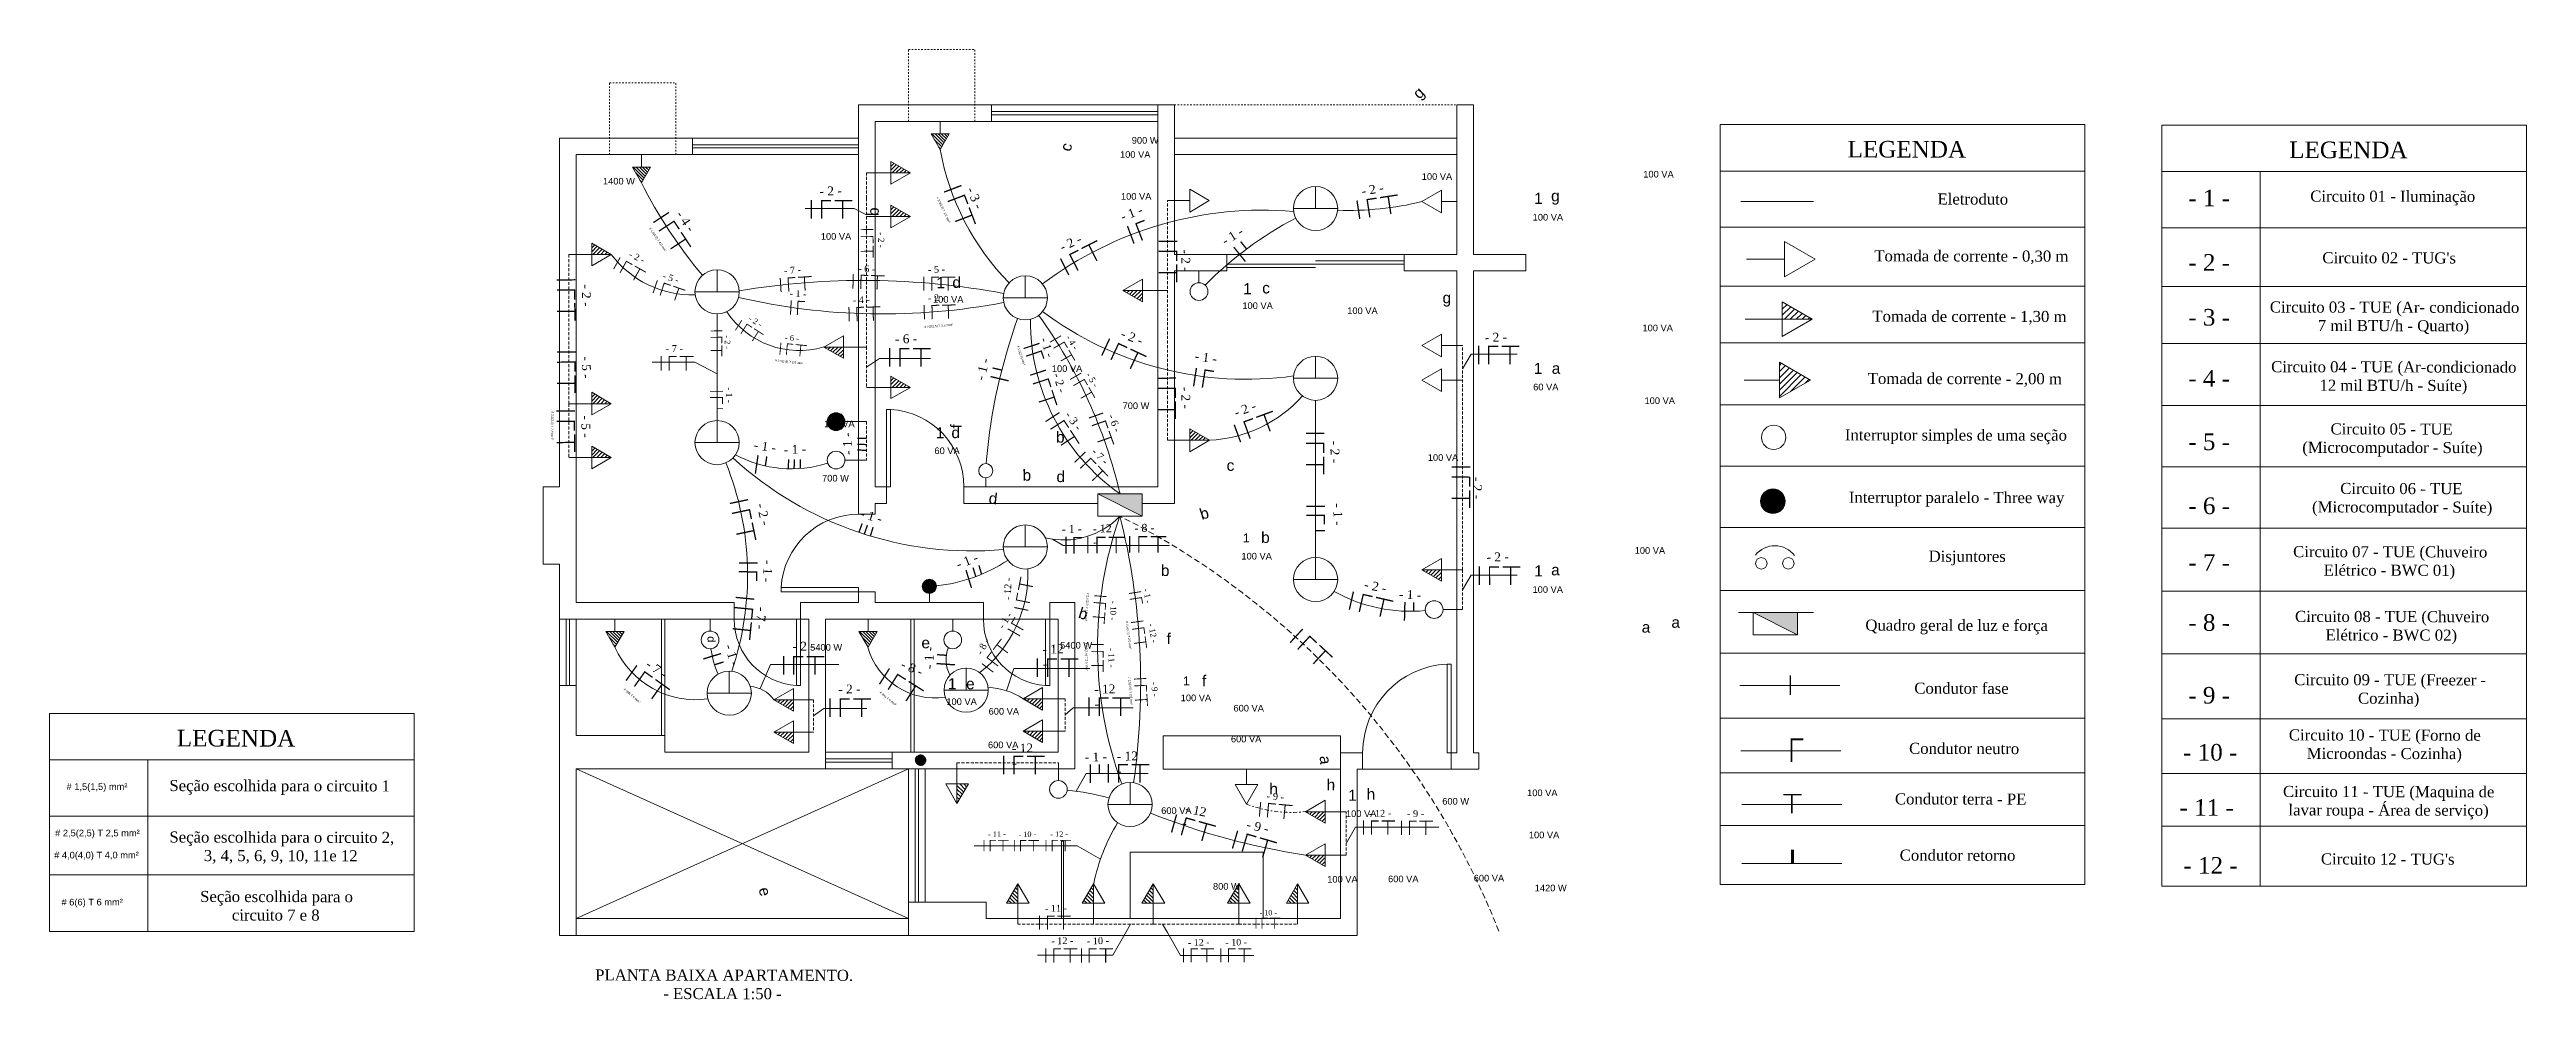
# Model space of a CAD drawing. Header units: millimetres. Extents: x 1661 to 4469, y 2272 to 4832.
# Drawn here: x 1725.8 to 1881.7, y 2412.9 to 2472.7 of the extents above; entities that cross this region are included whole.
import ezdxf

# ---------------------------------------------------------------- set-up
doc = ezdxf.new("R2010")
doc.units = ezdxf.units.MM
doc.header["$LTSCALE"] = 0.25
for name, pattern in [('DASHDOT', [1, 0.5, -0.25, 0, -0.25]), ('DASHED', [0.75, 0.5, -0.25]), ('DASHED2', [0.375, 0.25, -0.125])]:
    doc.linetypes.add(name, pattern=pattern)
for name, color, linetype in [('3PEÇAS', 7, 'Continuous'), ('_ALVENARIA', 143, 'Continuous'), ('_P01', 8, 'Continuous'), ('ALVENARIA', 143, 'Continuous'), ('BANCADA', 5, 'Continuous'), ('CIRCUITOS', 7, 'Continuous'), ('ESQUADRIAS', 4, 'Continuous'), ('NIVEL', 8, 'Continuous'), ('PEITORIL', 7, 'Continuous'), ('PROJEÇÃO', 8, 'DASHED2')]:
    doc.layers.add(name, color=color, linetype=linetype)
doc.styles.add('ROMANS', font='GOTHIC.TTF')
doc.styles.get("Standard").update_dxf_attribs({"font": 'arial.ttf'})

msp = doc.modelspace()

# ---------------------------------------------------------------- texts
at = {"lineweight": 0}
note = msp.add_mtext_dynamic_manual_height_columns('{\\H0.05x;g\\P}', width=2, gutter_width=12.5, heights=[0.102, 0], dxfattribs=dict(at, insert=(1801.01, 2460.07), char_height=13.942, attachment_point=1, rotation=43.651))
for column, words in zip(note.columns.linked_columns, ['\\P']):
    column.text = words
note = msp.add_mtext_dynamic_manual_height_columns('{\\H0.05x;c\\P}', width=2, gutter_width=12.5, heights=[0.102, 0], dxfattribs=dict(at, insert=(1785.75, 2452.41), char_height=13.942, attachment_point=1, rotation=75.5802))
for column, words in zip(note.columns.linked_columns, ['\\P']):
    column.text = words
note = msp.add_mtext_dynamic_manual_height_columns('100 VA\\P', width=2, gutter_width=12.5, heights=[0.102, 0], dxfattribs=dict(at, insert=(1778.65, 2466.34), char_height=0.418, attachment_point=1))
note = msp.add_mtext_dynamic_manual_height_columns('900 W\\P', width=2, gutter_width=12.5, heights=[0.102, 0], dxfattribs=dict(at, insert=(1779.39, 2467.23), char_height=0.418, attachment_point=1))
at = {"lineweight": 0, "attachment_point": 1}
for s, width, heights, insert, char_height, rotation in [('{\\fTimes New Roman|b0|i0|c0|p18;LEGENDA}', 1.3611, [0], (1838.94, 2466.99), 1.0456, 359.8987), ('{\\fTimes New Roman|b0|i0|c0|p18;LEGENDA}', 1.3611, [0], (1866.73, 2466.95), 1.0456, 359.8987), ('{\\fTimes New Roman|b0|i0|c0|p18;- 2 -}', 1.3611, [0], (1774.23, 2464.1), 0.5577, 1.257), ('{\\fTimes New Roman|b0|i0|c0|p18;- 3 -}', 1.3611, [0], (1784, 2464.15), 0.5577, 293.6), ('{\\fTimes New Roman|b0|i0|c0|p18;- 2 -}', 1.3611, [0], (1808.3, 2464.09), 0.5577, 9.8152), ('{\\fTimes New Roman|b0|i0|c0|p18;Eletroduto}', 6.6103, [0], (1844.6, 2463.68), 0.6971, 359.8987), ('{\\fTimes New Roman|b0|i0|c0|p18;- 1 -}', 4.2401, [0], (1860.38, 2463.92), 1.0456, 359.8759), ('{\\fTimes New Roman|b0|i0|c0|p18;Circuito 01 - Iluminação}', 13.5062, [0.861], (1868.06, 2463.86), 0.6971, 359.8987), ('{\\fTimes New Roman|b0|i0|c0|p18;- 4 -}', 1.3611, [0], (1765.65, 2462.67), 0.5577, 304.4695), ('{\\fTimes New Roman|b0|i0|c0|p18;- 1 -}', 1.3611, [0], (1793.12, 2462.45), 0.5577, 20.8674), ('{\\fTimes New Roman|b0|i0|c0|p18;- 2 -}', 1.3611, [0], (1762.37, 2460.07), 0.4042, 335.0632), ('{\\fTimes New Roman|b0|i0|c0|p18;- 2 -}', 1.3611, [0], (1778.3, 2461.23), 0.3843, 271.257), ('{\\fTimes New Roman|b0|i0|c0|p18;- 2 -}', 1.3611, [0], (1789.28, 2460.52), 0.5577, 25.4132), ('{\\fTimes New Roman|b0|i0|c0|p18;- 2 -}', 1.3611, [0], (1797.55, 2460.16), 0.5577, 271.257), ('{\\fTimes New Roman|b0|i0|c0|p18;- 1 -}', 1.3611, [0], (1799.48, 2460.87), 0.5577, 32.03), ('{\\fTimes New Roman|b0|i0|c0|p18;Tomada de corrente - 0,30 m}', 13.298, [0], (1840.62, 2460.1), 0.6971, 359.8987), ('{\\fTimes New Roman|b0|i0|c0|p18;- 2 -}', 4.0886, [0], (1860.38, 2459.86), 1.0456, 359.8759), ("{\\fTimes New Roman|b0|i0|c0|p18;Circuito 02 - TUG's}", 10.4949, [0], (1868.82, 2459.98), 0.6971, 359.8987), ('{\\fTimes New Roman|b0|i0|c0|p18;- 5 -}', 1.3611, [0], (1764.46, 2458.71), 0.4042, 342.2821), ('{\\fTimes New Roman|b0|i0|c0|p18;- 7 -}', 1.3611, [0], (1771.98, 2459.02), 0.4274, 4.7513), ('{\\fTimes New Roman|b0|i0|c0|p18;- 6 -}', 1.3611, [0], (1776.68, 2459.17), 0.4274, 358.0596), ('{\\fTimes New Roman|b0|i0|c0|p18;- 5 -}', 1.3611, [0], (1781.06, 2459.1), 0.4274, 1.2375), ('{\\fTimes New Roman|b0|i0|c0|p18;- 2 -}', 1.3611, [0], (1759.83, 2457.97), 0.5577, 271.257), ('{\\fTimes New Roman|b0|i0|c0|p18;- 1 -}', 1.3611, [0], (1772.36, 2457.61), 0.4274, 357.3377), ('{\\fTimes New Roman|b0|i0|c0|p18;- 4 -}', 1.3611, [0], (1776.32, 2457.17), 0.4274, 2.807), ('{\\fTimes New Roman|b0|i0|c0|p18;- 2 -}', 1.3611, [0], (1781.06, 2457.3), 0.4274, 2.4953), ('\\pi0.13295;{\\fTimes New Roman|b0|i0|c0|p18;Circuito 03 - TUE (Ar- condicionado \\P\\pi3.1517;7 mil BTU/h - Quarto) }', 15.5425, [0], (1865.38, 2456.88), 0.6971, 359.8987), ('{\\fTimes New Roman|b0|i0|c0|p18;- 2 -}', 1.3611, [0], (1769.92, 2456.01), 0.3555, 329.0221), ('{\\fTimes New Roman|b0|i0|c0|p18;Tomada de corrente - 1,30 m}', 15.2724, [0], (1840.5, 2456.3), 0.6971, 359.8987), ('{\\fTimes New Roman|b0|i0|c0|p18;- 3 -}', 4.2091, [0], (1860.38, 2456.41), 1.0456, 359.8759), ('{\\fTimes New Roman|b0|i0|c0|p18;- 7 -}', 1.3611, [0], (1764.54, 2454.12), 0.4415, 1.2375), ('{\\fTimes New Roman|b0|i0|c0|p18;- 2 -}', 1.3611, [0], (1768.61, 2454.75), 0.3474, 271.257), ('{\\fTimes New Roman|b0|i0|c0|p18;- 6 -}', 1.3611, [0], (1772.07, 2454.79), 0.3555, 355.7646), ('{\\fTimes New Roman|b0|i0|c0|p18;- 6 -}', 1.3611, [0], (1778.98, 2454.79), 0.5577, 1.2375), ('{\\fTimes New Roman|b0|i0|c0|p18;- 1 -}', 1.3611, [0], (1788.6, 2454.67), 0.5004, 288.7634), ('{\\fTimes New Roman|b0|i0|c0|p18;- 4 -}', 1.3611, [0], (1790.06, 2454.81), 0.3846, 301.2375), ('{\\fTimes New Roman|b0|i0|c0|p18;- 2 -}', 1.3611, [0], (1793.35, 2455.15), 0.5577, 338.7135), ('{\\fTimes New Roman|b0|i0|c0|p18;- 1 -}', 1.3611, [0], (1797.9, 2453.73), 0.5577, 351.8469), ('{\\fTimes New Roman|b0|i0|c0|p18;- 2 -}', 1.3611, [0], (1816.1, 2454.89), 0.5577, 1.257), ('{\\fTimes New Roman|b0|i0|c0|p18;- 5 -}', 1.3611, [0], (1759.83, 2453.43), 0.5577, 271.257), ('{\\fTimes New Roman|b0|i0|c0|p18;- 1 -}', 1.3611, [0], (1784.06, 2452), 0.5577, 75.8692), ('{\\fTimes New Roman|b0|i0|c0|p18;- 2 -}', 1.3611, [0], (1789.41, 2452.43), 0.5004, 286.7689), ('{\\fTimes New Roman|b0|i0|c0|p18;- 5 -}', 1.3611, [0], (1791.32, 2452.46), 0.3846, 301.2375), ('{\\fTimes New Roman|b0|i0|c0|p18;Tomada de corrente - 2,00 m}', 12.8403, [0], (1840.21, 2452.38), 0.6971, 359.8987), ('{\\fTimes New Roman|b0|i0|c0|p18;- 4 -}', 3.4413, [1.04], (1860.38, 2452.57), 1.0456, 359.8759), ('\\pi0.21528;{\\fTimes New Roman|b0|i0|c0|p18;Circuito 04 - TUE (Ar-condicionado \\P\\pi3.2604;12 mil BTU/h - Suíte)}', 15.4498, [0], (1865.38, 2453.12), 0.6971, 359.8987), ('{\\fTimes New Roman|b0|i0|c0|p18;- 1 -}', 1.3611, [0], (1768.75, 2451.48), 0.3926, 270.2859), ('{\\fTimes New Roman|b0|i0|c0|p18;- 2 -}', 1.3611, [0], (1797.55, 2451.52), 0.5577, 271.257), ('{\\fTimes New Roman|b0|i0|c0|p18;- 5 -}', 1.3611, [0], (1759.8, 2449.71), 0.5577, 271.257), ('{\\fTimes New Roman|b0|i0|c0|p18;- 3 -}', 1.3611, [0], (1790.07, 2450.02), 0.5004, 305.9382), ('{\\fTimes New Roman|b0|i0|c0|p18;- 6 -}', 1.3611, [0], (1792.82, 2449.83), 0.4521, 290.8471), ('{\\fTimes New Roman|b0|i0|c0|p18;- 2 -}', 1.3611, [0], (1800.26, 2450.12), 0.5577, 20.3932), ('\\pi3.1341;{\\fTimes New Roman|b0|i0|c0|p18;Circuito 05 - TUE \\P\\pi1.3597;(Microcomputador - Suíte)}', 13.7255, [0], (1866.2, 2449.21), 0.6971, 359.8987), ('{\\fTimes New Roman|b0|i0|c0|p18;- 1 -}', 1.3611, [0], (1770.15, 2448.13), 0.5577, 351.8639), ('{\\fTimes New Roman|b0|i0|c0|p18;- 1 -}', 1.3611, [0], (1771.98, 2447.82), 0.5577, 2.1237), ('{\\fTimes New Roman|b0|i0|c0|p18;- 1 -}', 1.3611, [0], (1775.74, 2447.21), 0.5577, 92.1237), ('{\\fTimes New Roman|b0|i0|c0|p18;- 7 -}', 1.3611, [0], (1791.66, 2447.69), 0.4521, 314.9887), ('{\\fTimes New Roman|b0|i0|c0|p18;- 2 -}', 1.3611, [0], (1806.94, 2448.11), 0.5577, 271.257), ('{\\fTimes New Roman|b0|i0|c0|p18;Interruptor simples de uma seção}', 14.65, [0], (1838.77, 2448.83), 0.6971, 359.8987), ('{\\fTimes New Roman|b0|i0|c0|p18;- 5 -}', 3.9971, [0], (1860.38, 2448.57), 1.0456, 359.8759), ('{\\fTimes New Roman|b0|i0|c0|p18;- 2 -}', 1.3611, [0], (1815.9, 2445.84), 0.5577, 271.257), ('{\\fTimes New Roman|b0|i0|c0|p18;Interruptor paralelo - Three way}', 15.1236, [0], (1839.02, 2444.9), 0.6971, 359.8987), ('{\\fTimes New Roman|b0|i0|c0|p18;- 6 -}', 3.1649, [0], (1860.38, 2444.54), 1.0456, 359.8759), ('\\pi2.9776;{\\fTimes New Roman|b0|i0|c0|p18;Circuito 06 - TUE \\P\\pi1.2032;(Microcomputador - Suíte)}', 13.4125, [0], (1866.97, 2445.46), 0.6971, 359.8987), ('{\\fTimes New Roman|b0|i0|c0|p18;- 2 -}', 1.3611, [0], (1770.81, 2444.23), 0.5577, 283.5006), ('{\\fTimes New Roman|b0|i0|c0|p18;- 1 -}', 1.3611, [0], (1776.9, 2443.83), 0.5577, 343.772), ('{\\fTimes New Roman|b0|i0|c0|p18;- 1 -}', 1.3611, [0], (1789.47, 2442.79), 0.5005, 1.2375), ('{\\fTimes New Roman|b0|i0|c0|p18;- 12 -}', 1.3611, [0], (1791.43, 2442.82), 0.5005, 1.2375), ('{\\fTimes New Roman|b0|i0|c0|p18;- 8 -}', 1.3611, [0], (1794.05, 2442.86), 0.5005, 1.2375), ('{\\fTimes New Roman|b0|i0|c0|p18;- 1 -}', 1.3611, [0], (1807.13, 2444.18), 0.5577, 271.0863), ('{\\fTimes New Roman|b0|i0|c0|p18;Disjuntores}', 2.0264, [0], (1844.04, 2441.19), 0.6971, 359.8987), ('\\pi0.8881;{\\fTimes New Roman|b0|i0|c0|p18;Circuito 07 - TUE (Chuveiro \\P\\pi2.8133;Elétrico - BWC 01)}', 13.6523, [0], (1866.09, 2441.48), 0.6971, 359.8987), ('{\\fTimes New Roman|b0|i0|c0|p18;- 1 -}', 1.3611, [0], (1771.29, 2440.58), 0.5577, 266.8114), ('{\\fTimes New Roman|b0|i0|c0|p18;- 1 -}', 1.3611, [0], (1782.77, 2440.56), 0.5577, 20.8674), ('{\\fTimes New Roman|b0|i0|c0|p18;- 2 -}', 1.3611, [0], (1816.21, 2441.06), 0.5577, 1.257), ('{\\fTimes New Roman|b0|i0|c0|p18;- 7 -}', 3.0558, [0], (1860.38, 2440.97), 1.0456, 359.8759), ('{\\fTimes New Roman|b0|i0|c0|p18;- 12 -}', 1.3611, [0], (1785.84, 2438.09), 0.4279, 87.4709), ('{\\fTimes New Roman|b0|i0|c0|p18;- 1 -}', 1.3611, [0], (1794.98, 2438.84), 0.3733, 280.0306), ('{\\fTimes New Roman|b0|i0|c0|p18;- 2 -}', 1.3611, [0], (1808.59, 2439.35), 0.5577, 348.8432), ('{\\fTimes New Roman|b0|i0|c0|p18;- 1 -}', 1.3611, [0], (1810.72, 2438.73), 0.5577, 358.0386), ('{\\fTimes New Roman|b0|i0|c0|p18;- 7 -}', 1.3611, [0], (1770.89, 2437.62), 0.5577, 265.5827), ('{\\fTimes New Roman|b0|i0|c0|p18;- 1 -}', 1.3611, [0], (1785.45, 2436.46), 0.4279, 57.681), ('{\\fTimes New Roman|b0|i0|c0|p18;- 10 -}', 1.3611, [0], (1792.94, 2438.02), 0.3733, 267.5915), ('{\\fTimes New Roman|b0|i0|c0|p18;- 12 -}', 1.3611, [0], (1795.3, 2436.64), 0.3733, 279.8666), ('{\\fTimes New Roman|b0|i0|c0|p18;Quadro geral de luz e força}', 14.1763, [0], (1840.06, 2436.85), 0.6971, 359.8987), ('{\\fTimes New Roman|b0|i0|c0|p18;- 8 -}', 3.4462, [0], (1860.38, 2437.19), 1.0456, 359.8759), ('\\pi0.94861;{\\fTimes New Roman|b0|i0|c0|p18;Circuito 08 - TUE (Chuveiro \\P\\pi2.8738;Elétrico - BWC 02)}', 13.7733, [0], (1866.15, 2437.4), 0.6971, 359.8987), ('{\\fTimes New Roman|b0|i0|c0|p18;- 1 -}', 1.3611, [0], (1768.8, 2435.36), 0.5577, 286.8404), ('{\\fTimes New Roman|b0|i0|c0|p18;- 2 -}', 1.3611, [0], (1772.53, 2435.44), 0.5577, 1.257), ('{\\fTimes New Roman|b0|i0|c0|p18;- 1 -}', 1.3611, [0], (1780.83, 2433.75), 0.5577, 87.8437), ('{\\fTimes New Roman|b0|i0|c0|p18;- 8 -}', 1.3611, [0], (1784.08, 2434.79), 0.4279, 61.7151), ('{\\fTimes New Roman|b0|i0|c0|p18;- 12 -}', 1.3611, [0], (1788.26, 2435.26), 0.5577, 1.257), ('{\\fTimes New Roman|b0|i0|c0|p18;- 11 -}', 1.3611, [0], (1792.78, 2435.06), 0.3733, 271.9916), ('{\\fTimes New Roman|b0|i0|c0|p18;- 7 -}', 1.3611, [0], (1763.57, 2434.36), 0.5577, 325.5827), ('{\\fTimes New Roman|b0|i0|c0|p18;- 8 -}', 1.3611, [0], (1779.53, 2434.34), 0.5577, 336.5455), ('\\pi0.6594;{\\fTimes New Roman|b0|i0|c0|p18;Circuito 09 - TUE (Freezer - \\P\\pi4.6753;Cozinha)}', 13.0441, [0], (1866.39, 2433.42), 0.6971, 359.8987), ('{\\fTimes New Roman|b0|i0|c0|p18;- 2 -}', 1.3611, [0], (1775.41, 2432.74), 0.5577, 1.257), ('{\\fTimes New Roman|b0|i0|c0|p18;- 12 -}', 1.3611, [0], (1791.52, 2432.74), 0.5577, 1.257), ('{\\fTimes New Roman|b0|i0|c0|p18;- 9 -}', 1.3611, [0], (1795.48, 2432.95), 0.3733, 275.1365), ('{\\fTimes New Roman|b0|i0|c0|p18;Condutor fase}', 7.9199, [0], (1843.14, 2432.88), 0.6971, 359.8987), ('{\\fTimes New Roman|b0|i0|c0|p18;- 9 -}', 3.6124, [0], (1860.38, 2432.61), 1.0456, 359.8759), ('{\\fTimes New Roman|b0|i0|c0|p18;LEGENDA}', 1.3611, [0], (1733.79, 2429.91), 1.0456, 359.8987), ('{\\fTimes New Roman|b0|i0|c0|p18;- 12 -}', 1.3611, [0], (1786.34, 2429.02), 0.5577, 1.257), ('{\\fTimes New Roman|b0|i0|c0|p18;Condutor neutro}', 7.5974, [0], (1842.81, 2429.09), 0.6971, 359.8987), ('{\\fTimes New Roman|b0|i0|c0|p18;- 10 -}', 3.9604, [0], (1860.05, 2429.02), 1.0456, 359.8759), ('\\pi0.55221;{\\fTimes New Roman|b0|i0|c0|p18;Circuito 10 - TUE (Forno de \\P\\pi1.6783;Microondas - Cozinha)}', 12.8443, [0], (1866.16, 2429.94), 0.6971, 359.8987), ('{\\fTimes New Roman|b0|i0|c0|p18;- 1 -}', 1.3611, [0], (1790.92, 2428.47), 0.5577, 1.257), ('{\\fTimes New Roman|b0|i0|c0|p18;- 12 -}', 1.3611, [0], (1792.94, 2428.52), 0.5577, 1.257), ('\\pi0.32254;{\\fTimes New Roman|b0|i0|c0|p18;Seção escolhida para o circuito 1}', 14.0304, [2.61], (1733, 2426.75), 0.6971, 359.8987), ('{\\fTimes New Roman|b0|i0|c0|p18;- 9 -}', 1.3611, [0], (1802.4, 2425.97), 0.436, 355.9983), ('{\\fTimes New Roman|b0|i0|c0|p18;Condutor terra - PE}', 9.4129, [0], (1841.92, 2425.91), 0.6971, 359.8987), ('\\pi0.94206;{\\fTimes New Roman|b0|i0|c0|p18;Circuito 11 - TUE (Maquina de \\P\\pi1.2901;lavar roupa - Área de serviço)}', 14.8237, [0], (1865.4, 2426.38), 0.6971, 359.8987), ('{\\fTimes New Roman|b0|i0|c0|p18;- 12 -}', 1.3611, [0], (1797.33, 2425.25), 0.5577, 348.3318), ('{\\fTimes New Roman|b0|i0|c0|p18;- 9 -}', 1.3611, [0], (1801.19, 2424.24), 0.5577, 347.6358), ('{\\fTimes New Roman|b0|i0|c0|p18;- 12 -}', 1.3611, [0], (1808.81, 2424.85), 0.4286, 1.257), ('{\\fTimes New Roman|b0|i0|c0|p18;- 9 -}', 1.3611, [0], (1811.21, 2424.84), 0.4286, 1.257), ('{\\fTimes New Roman|b0|i0|c0|p18;- 11 -}', 3.6393, [0], (1859.83, 2425.55), 1.0456, 359.8759), ('\\pi0.19476;{\\fTimes New Roman|b0|i0|c0|p18;Seção escolhida para o circuito 2, \\P\\pi2.3634;3, 4, 5, 6, 9, 10, 11e 12}', 14.1056, [3.62], (1733.13, 2423.51), 0.6971, 359.8987), ('{\\fTimes New Roman|b0|i0|c0|p18;- 11 -}', 1.3611, [0], (1784.84, 2423.5), 0.3379, 1.257), ('{\\fTimes New Roman|b0|i0|c0|p18;- 10 -}', 1.3611, [0], (1786.76, 2423.49), 0.3379, 1.257), ('{\\fTimes New Roman|b0|i0|c0|p18;- 12 -}', 1.3611, [0], (1788.76, 2423.5), 0.3379, 1.257), ('{\\fTimes New Roman|b0|i0|c0|p18;Condutor retorno}', 9.7151, [0], (1842.22, 2422.37), 0.6971, 359.8987), ('{\\fTimes New Roman|b0|i0|c0|p18;- 12 -}', 4.7254, [0], (1860.07, 2421.9), 1.0456, 359.8759), ("{\\fTimes New Roman|b0|i0|c0|p18;Circuito 12 - TUG's}", 9.4552, [0], (1868.73, 2422.13), 0.6971, 359.8987), ('\\pi1.258;{\\fTimes New Roman|b0|i0|c0|p18;Seção escolhida para o \\P\\pi3.2556;circuito 7 e 8}', 11.8184, [2.66], (1734, 2419.77), 0.6971, 359.8987), ('{\\fTimes New Roman|b0|i0|c0|p18;- 11 -}', 1.3611, [0], (1788.42, 2418.87), 0.4232, 1.257), ('{\\fTimes New Roman|b0|i0|c0|p18;- 10 -}', 1.3611, [0], (1801.93, 2418.55), 0.3311, 1.257), ('{\\fTimes New Roman|b0|i0|c0|p18;- 12 -}', 1.3611, [0], (1788.81, 2416.83), 0.4296, 1.257), ('{\\fTimes New Roman|b0|i0|c0|p18;- 10 -}', 1.3611, [0], (1791.05, 2416.83), 0.4296, 1.257), ('{\\fTimes New Roman|b0|i0|c0|p18;- 12 -}', 1.3611, [0], (1797.42, 2416.72), 0.4146, 1.257), ('{\\fTimes New Roman|b0|i0|c0|p18;- 10 -}', 1.3611, [0], (1799.78, 2416.73), 0.4146, 1.257), ('\\pi2.0889;{\\fTimes New Roman|b0|i0|c0|p18;PLANTA BAIXA APARTAMENTO.\\P\\pi6.3742;- ESCALA 1:50 -}', 19.956, [0], (1758.03, 2414.83), 0.6971, 359.8987)]:
    msp.add_mtext_dynamic_manual_height_columns(s, width=width, gutter_width=1.9, heights=heights, dxfattribs=dict(at, insert=insert, char_height=char_height, rotation=rotation))
at = {"lineweight": 0, "insert": (1760.61, 2464.66), "char_height": 0.418, "attachment_point": 1}
msp.add_mtext_dynamic_manual_height_columns('1400 W', width=2, gutter_width=12.5, heights=[0.102], dxfattribs=at)
at = {"lineweight": 0}
note = msp.add_mtext_dynamic_manual_height_columns('100 VA\\P', width=2, gutter_width=12.5, heights=[0.102, 0], dxfattribs=dict(at, insert=(1797.64, 2464.95), char_height=0.418, attachment_point=1))
note = msp.add_mtext_dynamic_manual_height_columns('100 VA\\P', width=2, gutter_width=12.5, heights=[0.102, 0], dxfattribs=dict(at, insert=(1811.58, 2465.1), char_height=0.418, attachment_point=1))
at = {"color": 3, "lineweight": 0, "attachment_point": 1}
for s, width, heights, insert, char_height, rotation in [('# 2,5(2,5) T 2,5 mm²', 2, [0.102], (1781.72, 2463.48), 0.1394, 295.2982), ('# 4,0(4,0) T 4,0 mm²', 2, [0.102], (1763.63, 2461.55), 0.1394, 303.8327), ('# 2,5(2,5) T 2,5 mm²', 2, [0.102], (1780.83, 2455.34), 0.1394, 4.807), ('# 1,5(2,5) mm²', 2, [0.102], (1786.79, 2454.11), 0.1394, 288.7004), ('# 2,5(2,5) T 2,5 mm²', 2, [0.102], (1771.45, 2453.24), 0.1394, 353.8172), ('# 2,5(2,5) T 2,5 mm²', 2, [0.102], (1757.51, 2449.95), 0.1394, 269.1283), ('# 2,5(2,5) T 2,5 mm²', 2, [0.102], (1791.21, 2438.53), 0.1394, 265.7774), ('# 2,5(2,5) T 2,5 mm²', 2, [0.102], (1793.65, 2436.75), 0.1394, 277.4641), ('# 2,5(2,5) T 2,5 mm²', 2, [0.102], (1791.08, 2435.4), 0.1394, 271.7161), ('# 6(6) T 6 mm²', 2, [0.102], (1761.99, 2432.53), 0.1394, 319.6999), ('# 6(6) T 6 mm²', 2, [0.102], (1778.09, 2432.33), 0.1394, 321.1219), ('# 2,5(2,5) T 2,5 mm²', 2, [0.102], (1793.8, 2433.23), 0.1394, 275.1763), ('# 1,5(1,5) mm²', 4.9276, [1.22], (1726.85, 2426.54), 0.4183, 0.0198), ('# 2,5(2,5) T 2,5 mm²', 5.8975, [0.702], (1726.13, 2423.62), 0.4183, 0.0198), ('# 4,0(4,0) T 4,0 mm²', 5.7167, [0.702], (1726.07, 2422.23), 0.4183, 0.0198), ('# 6(6) T 6 mm²', 4.8064, [0.654], (1726.53, 2419.27), 0.4183, 0.0198)]:
    msp.add_mtext_dynamic_manual_height_columns(s, width=width, gutter_width=12.5, heights=heights, dxfattribs=dict(at, insert=insert, char_height=char_height, rotation=rotation))
at = {"lineweight": 0}
note = msp.add_mtext_dynamic_manual_height_columns('100 VA\\P', width=2, gutter_width=12.5, heights=[0.102, 0], dxfattribs=dict(at, insert=(1778.71, 2463.7), char_height=0.418, attachment_point=1))
note = msp.add_mtext_dynamic_manual_height_columns('{\\H0.05x;1\\P}', width=2, gutter_width=12.5, heights=[0.102, 0], dxfattribs=dict(at, insert=(1804.71, 2463.72), char_height=13.942, attachment_point=1))
for column, words in zip(note.columns.linked_columns, ['{\\H0.05x;\\P}\\P']):
    column.text = words
note = msp.add_mtext_dynamic_manual_height_columns('{\\H0.05x;g\\P}', width=2, gutter_width=12.5, heights=[0.102, 0], dxfattribs=dict(at, insert=(1805.78, 2463.88), char_height=13.942, attachment_point=1))
for column, words in zip(note.columns.linked_columns, ['{\\H0.05x;\\P}\\P']):
    column.text = words
note = msp.add_mtext_dynamic_manual_height_columns('{\\H0.05x;b}\\P', width=2, gutter_width=12.5, heights=[0.102, 0], dxfattribs=dict(at, insert=(1777.48, 2447.75), char_height=13.9417, attachment_point=1, rotation=90.8145))
for column, words in zip(note.columns.linked_columns, ['\\P']):
    column.text = words
note = msp.add_mtext_dynamic_manual_height_columns('{\\H0.030003x;100 VA\\H1.6665x;\\P}', width=2, gutter_width=12.5, heights=[0.102, 0], dxfattribs=dict(at, insert=(1804.62, 2462.39), char_height=13.9417, attachment_point=1))
for column, words in zip(note.columns.linked_columns, ['{\\H0.05x;\\P}\\P']):
    column.text = words
note = msp.add_mtext_dynamic_manual_height_columns('100 VA\\P', width=2, gutter_width=12.5, heights=[0.102, 0], dxfattribs=dict(at, insert=(1759.82, 2461.18), char_height=0.418, attachment_point=1))
note = msp.add_mtext_dynamic_manual_height_columns('{\\H0.05x;1\\P}', width=2, gutter_width=12.5, heights=[0.102, 0], dxfattribs=dict(at, insert=(1767.09, 2458.41), char_height=13.942, attachment_point=1))
for column, words in zip(note.columns.linked_columns, ['{\\H0.05x;\\P}\\P']):
    column.text = words
note = msp.add_mtext_dynamic_manual_height_columns('{\\H0.05x;d\\P}', width=2, gutter_width=12.5, heights=[0.102, 0], dxfattribs=dict(at, insert=(1768.1, 2458.43), char_height=13.942, attachment_point=1))
for column, words in zip(note.columns.linked_columns, ['{\\H0.05x;\\P}\\P']):
    column.text = words
note = msp.add_mtext_dynamic_manual_height_columns('{\\H0.030003x;100 VA\\H1.6665x;\\P}', width=2, gutter_width=12.5, heights=[0.102, 0], dxfattribs=dict(at, insert=(1766.88, 2457.22), char_height=13.9417, attachment_point=1))
for column, words in zip(note.columns.linked_columns, ['{\\H0.05x;\\P}\\P']):
    column.text = words
note = msp.add_mtext_dynamic_manual_height_columns('{\\H0.030003x;100 VA\\H1.6665x;\\P}', width=2, gutter_width=12.5, heights=[0.102, 0], dxfattribs=dict(at, insert=(1786.35, 2456.82), char_height=13.9417, attachment_point=1))
for column, words in zip(note.columns.linked_columns, ['{\\H0.05x;\\P}\\P']):
    column.text = words
note = msp.add_mtext_dynamic_manual_height_columns('{\\H0.05x;1\\P}', width=2, gutter_width=12.5, heights=[0.102, 0], dxfattribs=dict(at, insert=(1786.4, 2458.03), char_height=13.942, attachment_point=1))
for column, words in zip(note.columns.linked_columns, ['{\\H0.05x;\\P}\\P']):
    column.text = words
note = msp.add_mtext_dynamic_manual_height_columns('{\\H0.05x;c\\P}', width=2, gutter_width=12.5, heights=[0.102, 0], dxfattribs=dict(at, insert=(1787.6, 2458.08), char_height=13.942, attachment_point=1))
for column, words in zip(note.columns.linked_columns, ['{\\H0.05x;\\P}\\P']):
    column.text = words
at = {"color": 7, "lineweight": 0, "true_color": 0xffffff}
note = msp.add_mtext_dynamic_manual_height_columns('{\\H0.05x;g\\P}', width=2, gutter_width=12.5, heights=[0.102, 0], dxfattribs=dict(at, insert=(1798.95, 2457.46), char_height=13.942, attachment_point=1))
for column, words in zip(note.columns.linked_columns, ['\\P']):
    column.text = words
at = {"lineweight": 0}
note = msp.add_mtext_dynamic_manual_height_columns('100 VA\\P', width=2, gutter_width=12.5, heights=[0.102, 0], dxfattribs=dict(at, insert=(1792.95, 2456.5), char_height=0.418, attachment_point=1))
note = msp.add_mtext_dynamic_manual_height_columns('100 VA\\P', width=2, gutter_width=12.5, heights=[0.102, 0], dxfattribs=dict(at, insert=(1811.53, 2455.42), char_height=0.418, attachment_point=1))
note = msp.add_mtext_dynamic_manual_height_columns('100 VA\\P', width=2, gutter_width=12.5, heights=[0.102, 0], dxfattribs=dict(at, insert=(1774.36, 2452.86), char_height=0.418, attachment_point=1))
note = msp.add_mtext_dynamic_manual_height_columns('{\\H0.05x;1\\P}', width=2, gutter_width=12.5, heights=[0.102, 0], dxfattribs=dict(at, insert=(1804.69, 2453.01), char_height=13.942, attachment_point=1))
for column, words in zip(note.columns.linked_columns, ['{\\H0.05x;\\P}\\P']):
    column.text = words
note = msp.add_mtext_dynamic_manual_height_columns('{\\H0.05x;a\\P}', width=2, gutter_width=12.5, heights=[0.102, 0], dxfattribs=dict(at, insert=(1805.82, 2453.02), char_height=13.942, attachment_point=1))
for column, words in zip(note.columns.linked_columns, ['{\\H0.05x;\\P}\\P']):
    column.text = words
note = msp.add_mtext_dynamic_manual_height_columns('700 W\\P', width=2, gutter_width=12.5, heights=[0.102, 0], dxfattribs=dict(at, insert=(1778.81, 2450.52), char_height=0.418, attachment_point=1))
note = msp.add_mtext_dynamic_manual_height_columns('{\\H0.030003x;60 VA\\H1.6665x;\\P}', width=2, gutter_width=12.5, heights=[0.102, 0], dxfattribs=dict(at, insert=(1804.65, 2451.7), char_height=13.9417, attachment_point=1))
for column, words in zip(note.columns.linked_columns, ['{\\H0.05x;\\P}\\P']):
    column.text = words
note = msp.add_mtext_dynamic_manual_height_columns('100 VA\\P', width=2, gutter_width=12.5, heights=[0.102, 0], dxfattribs=dict(at, insert=(1811.66, 2450.84), char_height=0.418, attachment_point=1))
note = msp.add_mtext_dynamic_manual_height_columns('100 VA\\P', width=2, gutter_width=12.5, heights=[0.102, 0], dxfattribs=dict(at, insert=(1760.03, 2449.38), char_height=0.418, attachment_point=1))
note = msp.add_mtext_dynamic_manual_height_columns('{\\H0.05x;1\\P}', width=2, gutter_width=12.5, heights=[0.102, 0], dxfattribs=dict(at, insert=(1767.06, 2448.96), char_height=13.942, attachment_point=1))
for column, words in zip(note.columns.linked_columns, ['{\\H0.05x;\\P}\\P']):
    column.text = words
note = msp.add_mtext_dynamic_manual_height_columns('{\\H0.05x;f\\P}', width=2, gutter_width=12.5, heights=[0.102, 0], dxfattribs=dict(at, insert=(1782.49, 2434.38), char_height=13.942, attachment_point=1, rotation=90))
for column, words in zip(note.columns.linked_columns, ['\\P']):
    column.text = words
note = msp.add_mtext_dynamic_manual_height_columns('{\\H0.05x;d\\P}', width=2, gutter_width=12.5, heights=[0.102, 0], dxfattribs=dict(at, insert=(1768.04, 2448.97), char_height=13.942, attachment_point=1))
for column, words in zip(note.columns.linked_columns, ['{\\H0.05x;\\P}\\P']):
    column.text = words
note = msp.add_mtext_dynamic_manual_height_columns('{\\H0.030003x;60 VA\\H1.6665x;\\P}', width=2, gutter_width=12.5, heights=[0.102, 0], dxfattribs=dict(at, insert=(1766.97, 2447.69), char_height=13.9417, attachment_point=1))
for column, words in zip(note.columns.linked_columns, ['{\\H0.05x;\\P}\\P']):
    column.text = words
at = {"color": 7, "lineweight": 0, "true_color": 0xffffff}
note = msp.add_mtext_dynamic_manual_height_columns('{\\H0.05x;b\\P}', width=2, gutter_width=12.5, heights=[0.102, 0], dxfattribs=dict(at, insert=(1774.62, 2448.69), char_height=13.942, attachment_point=1))
for column, words in zip(note.columns.linked_columns, ['\\P']):
    column.text = words
at = {"lineweight": 0}
note = msp.add_mtext_dynamic_manual_height_columns('700 W\\P', width=2, gutter_width=12.5, heights=[0.102, 0], dxfattribs=dict(at, insert=(1759.9, 2445.96), char_height=0.418, attachment_point=1))
note = msp.add_mtext_dynamic_manual_height_columns('{\\H0.05x;b}\\P', width=2, gutter_width=12.5, heights=[0.102, 0], dxfattribs=dict(at, insert=(1772.51, 2446.08), char_height=13.9417, attachment_point=1, rotation=0.8145))
for column, words in zip(note.columns.linked_columns, ['\\P']):
    column.text = words
at = {"color": 7, "lineweight": 0, "true_color": 0xffffff}
note = msp.add_mtext_dynamic_manual_height_columns('{\\H0.05x;d\\P}', width=2, gutter_width=12.5, heights=[0.102, 0], dxfattribs=dict(at, insert=(1774.65, 2446.2), char_height=13.942, attachment_point=1))
for column, words in zip(note.columns.linked_columns, ['\\P']):
    column.text = words
note = msp.add_mtext_dynamic_manual_height_columns('{\\H0.05x;c\\P}', width=2, gutter_width=12.5, heights=[0.102, 0], dxfattribs=dict(at, insert=(1785.36, 2446.91), char_height=13.942, attachment_point=1))
for column, words in zip(note.columns.linked_columns, ['\\P']):
    column.text = words
at = {"lineweight": 0}
note = msp.add_mtext_dynamic_manual_height_columns('100 VA\\P', width=2, gutter_width=12.5, heights=[0.102, 0], dxfattribs=dict(at, insert=(1798.02, 2447.26), char_height=0.418, attachment_point=1))
note = msp.add_mtext_dynamic_manual_height_columns('{\\H0.05x;d\\P}', width=2, gutter_width=12.5, heights=[0.102, 0], dxfattribs=dict(at, insert=(1770.51, 2446.35), char_height=13.942, attachment_point=1, rotation=354.0636))
for column, words in zip(note.columns.linked_columns, ['\\P']):
    column.text = words
note = msp.add_mtext_dynamic_manual_height_columns('{\\H0.05x;b}\\P', width=2, gutter_width=12.5, heights=[0.102, 0], dxfattribs=dict(at, insert=(1784.27, 2439.39), char_height=13.9417, attachment_point=1, rotation=17.6517))
for column, words in zip(note.columns.linked_columns, ['\\P']):
    column.text = words
at = {"color": 7, "lineweight": 0, "true_color": 0xffffff}
note = msp.add_mtext_dynamic_manual_height_columns('{\\H0.04x;1\\H1.25x;\\P}', width=2, gutter_width=12.5, heights=[0.102, 0], dxfattribs=dict(at, insert=(1786.38, 2442.27), char_height=13.9417, attachment_point=1))
for column, words in zip(note.columns.linked_columns, ['\\P']):
    column.text = words
at = {"lineweight": 0}
note = msp.add_mtext_dynamic_manual_height_columns('{\\H0.05x;b\\P}', width=2, gutter_width=12.5, heights=[0.102, 0], dxfattribs=dict(at, insert=(1787.53, 2442.37), char_height=13.942, attachment_point=1))
for column, words in zip(note.columns.linked_columns, ['{\\H0.05x;\\P}\\P']):
    column.text = words
note = msp.add_mtext_dynamic_manual_height_columns('100 VA\\P', width=2, gutter_width=12.5, heights=[0.102, 0], dxfattribs=dict(at, insert=(1811.04, 2441.41), char_height=0.418, attachment_point=1))
at = {"color": 7, "lineweight": 0, "true_color": 0xffffff}
note = msp.add_mtext_dynamic_manual_height_columns('{\\H0.05x;b\\P}', width=2, gutter_width=12.5, heights=[0.102, 0], dxfattribs=dict(at, insert=(1781.22, 2440.29), char_height=13.942, attachment_point=1))
for column, words in zip(note.columns.linked_columns, ['\\P']):
    column.text = words
at = {"lineweight": 0}
note = msp.add_mtext_dynamic_manual_height_columns('{\\H0.030003x;100 VA\\H1.6665x;\\P}', width=2, gutter_width=12.5, heights=[0.102, 0], dxfattribs=dict(at, insert=(1786.29, 2441.05), char_height=13.9417, attachment_point=1))
for column, words in zip(note.columns.linked_columns, ['{\\H0.05x;\\P}\\P']):
    column.text = words
note = msp.add_mtext_dynamic_manual_height_columns('{\\H0.05x;1\\P}', width=2, gutter_width=12.5, heights=[0.102, 0], dxfattribs=dict(at, insert=(1804.72, 2440.26), char_height=13.942, attachment_point=1))
for column, words in zip(note.columns.linked_columns, ['{\\H0.05x;\\P}\\P']):
    column.text = words
note = msp.add_mtext_dynamic_manual_height_columns('{\\H0.05x;a\\P}', width=2, gutter_width=12.5, heights=[0.102, 0], dxfattribs=dict(at, insert=(1805.78, 2440.33), char_height=13.942, attachment_point=1))
for column, words in zip(note.columns.linked_columns, ['{\\H0.05x;\\P}\\P']):
    column.text = words
note = msp.add_mtext_dynamic_manual_height_columns('{\\H0.030003x;100 VA\\H1.6665x;\\P}', width=2, gutter_width=12.5, heights=[0.102, 0], dxfattribs=dict(at, insert=(1804.61, 2438.95), char_height=13.9417, attachment_point=1))
for column, words in zip(note.columns.linked_columns, ['{\\H0.05x;\\P}\\P']):
    column.text = words
note = msp.add_mtext_dynamic_manual_height_columns('{\\H0.05x;b}\\P', width=2, gutter_width=12.5, heights=[0.102, 0], dxfattribs=dict(at, insert=(1776.86, 2442.01), char_height=13.9417, attachment_point=1, rotation=342.4628))
for column, words in zip(note.columns.linked_columns, ['\\P']):
    column.text = words
note = msp.add_mtext_dynamic_manual_height_columns('{\\H0.05x;a\\P}', width=2, gutter_width=12.5, heights=[0.102, 0], dxfattribs=dict(at, insert=(1811.5, 2437.08), char_height=13.942, attachment_point=1, rotation=358.6116))
for column, words in zip(note.columns.linked_columns, ['\\P']):
    column.text = words
at = {"color": 7, "lineweight": 0, "true_color": 0xffffff}
note = msp.add_mtext_dynamic_manual_height_columns('{\\H0.05x;a\\P}', width=2, gutter_width=12.5, heights=[0.102, 0], dxfattribs=dict(at, insert=(1813.35, 2437.03), char_height=13.942, attachment_point=1))
for column, words in zip(note.columns.linked_columns, ['\\P']):
    column.text = words
at = {"lineweight": 0}
note = msp.add_mtext_dynamic_manual_height_columns('{\\H0.05x;d\\P}', width=2, gutter_width=12.5, heights=[0.102, 0], dxfattribs=dict(at, insert=(1767.68, 2450.3), char_height=9.816, attachment_point=1, rotation=270))
for column, words in zip(note.columns.linked_columns, ['\\P']):
    column.text = words
note = msp.add_mtext_dynamic_manual_height_columns('5400 W\\P', width=2, gutter_width=12.5, heights=[0.102, 0], dxfattribs=dict(at, insert=(1759.15, 2435.31), char_height=0.418, attachment_point=1))
at = {"color": 7, "lineweight": 0, "true_color": 0xffffff}
note = msp.add_mtext_dynamic_manual_height_columns('{\\H0.05x;e\\P}', width=2, gutter_width=12.5, heights=[0.102, 0], dxfattribs=dict(at, insert=(1766.15, 2435.74), char_height=13.942, attachment_point=1))
for column, words in zip(note.columns.linked_columns, ['\\P']):
    column.text = words
at = {"lineweight": 0}
note = msp.add_mtext_dynamic_manual_height_columns('5400 W\\P', width=2, gutter_width=12.5, heights=[0.102, 0], dxfattribs=dict(at, insert=(1774.88, 2435.44), char_height=0.418, attachment_point=1))
at = {"color": 7, "lineweight": 0, "true_color": 0xffffff}
note = msp.add_mtext_dynamic_manual_height_columns('{\\H0.05x;f\\P}', width=2, gutter_width=12.5, heights=[0.102, 0], dxfattribs=dict(at, insert=(1781.58, 2436), char_height=13.942, attachment_point=1))
for column, words in zip(note.columns.linked_columns, ['\\P']):
    column.text = words
at = {"lineweight": 0}
note = msp.add_mtext_dynamic_manual_height_columns('{\\H0.05x;f\\P}', width=2, gutter_width=12.5, heights=[0.102, 0], dxfattribs=dict(at, insert=(1783.81, 2433.34), char_height=13.942, attachment_point=1))
for column, words in zip(note.columns.linked_columns, ['\\P']):
    column.text = words
note = msp.add_mtext_dynamic_manual_height_columns('{\\H0.030003x;100 VA\\H1.6665x;\\P}', width=2, gutter_width=12.5, heights=[0.102, 0], dxfattribs=dict(at, insert=(1767.72, 2431.89), char_height=13.9417, attachment_point=1))
for column, words in zip(note.columns.linked_columns, ['{\\H0.05x;\\P}\\P']):
    column.text = words
note = msp.add_mtext_dynamic_manual_height_columns('{\\H0.05x;1\\P}', width=2, gutter_width=12.5, heights=[0.102, 0], dxfattribs=dict(at, insert=(1767.82, 2433.16), char_height=13.942, attachment_point=1))
for column, words in zip(note.columns.linked_columns, ['{\\H0.05x;\\P}\\P']):
    column.text = words
note = msp.add_mtext_dynamic_manual_height_columns('{\\H0.05x;e\\P}', width=2, gutter_width=12.5, heights=[0.102, 0], dxfattribs=dict(at, insert=(1768.96, 2433.16), char_height=13.942, attachment_point=1))
for column, words in zip(note.columns.linked_columns, ['{\\H0.05x;\\P}\\P']):
    column.text = words
note = msp.add_mtext_dynamic_manual_height_columns('{\\H0.030003x;100 VA\\H1.6665x;\\P}', width=2, gutter_width=12.5, heights=[0.102, 0], dxfattribs=dict(at, insert=(1782.47, 2432.13), char_height=13.9417, attachment_point=1))
for column, words in zip(note.columns.linked_columns, ['{\\H0.05x;\\P}\\P']):
    column.text = words
at = {"color": 7, "lineweight": 0, "true_color": 0xffffff}
note = msp.add_mtext_dynamic_manual_height_columns('{\\H0.04x;1\\H1.25x;\\P}', width=2, gutter_width=12.5, heights=[0.102, 0], dxfattribs=dict(at, insert=(1782.61, 2433.27), char_height=13.9417, attachment_point=1))
for column, words in zip(note.columns.linked_columns, ['\\P']):
    column.text = words
at = {"lineweight": 0}
note = msp.add_mtext_dynamic_manual_height_columns('600 VA\\P', width=2, gutter_width=12.5, heights=[0.102, 0], dxfattribs=dict(at, insert=(1770.38, 2431.28), char_height=0.418, attachment_point=1))
note = msp.add_mtext_dynamic_manual_height_columns('600 VA\\P', width=2, gutter_width=12.5, heights=[0.102, 0], dxfattribs=dict(at, insert=(1785.79, 2431.48), char_height=0.418, attachment_point=1))
note = msp.add_mtext_dynamic_manual_height_columns('600 VA\\P', width=2, gutter_width=12.5, heights=[0.102, 0], dxfattribs=dict(at, insert=(1770.34, 2429.17), char_height=0.418, attachment_point=1))
note = msp.add_mtext_dynamic_manual_height_columns('600 VA\\P', width=2, gutter_width=12.5, heights=[0.102, 0], dxfattribs=dict(at, insert=(1785.63, 2429.54), char_height=0.418, attachment_point=1))
note = msp.add_mtext_dynamic_manual_height_columns('{\\H0.05x;a}\\P', width=2, gutter_width=12.5, heights=[0.102, 0], dxfattribs=dict(at, insert=(1805.31, 2442.76), char_height=13.9417, attachment_point=1, rotation=274.3448))
at = {"color": 7, "lineweight": 0, "true_color": 0xffffff}
note = msp.add_mtext_dynamic_manual_height_columns('{\\H0.05x;h\\P}', width=2, gutter_width=12.5, heights=[0.102, 0], dxfattribs=dict(at, insert=(1788.05, 2426.54), char_height=13.942, attachment_point=1))
for column, words in zip(note.columns.linked_columns, ['\\P']):
    column.text = words
at = {"lineweight": 0}
note = msp.add_mtext_dynamic_manual_height_columns('{\\H0.05x;h\\P}', width=2, gutter_width=12.5, heights=[0.102, 0], dxfattribs=dict(at, insert=(1791.66, 2427.05), char_height=13.942, attachment_point=1, rotation=359.0257))
for column, words in zip(note.columns.linked_columns, ['\\P']):
    column.text = words
note = msp.add_mtext_dynamic_manual_height_columns('{\\H0.05x;1\\P}', width=2, gutter_width=12.5, heights=[0.102, 0], dxfattribs=dict(at, insert=(1793.01, 2426.14), char_height=13.942, attachment_point=1))
for column, words in zip(note.columns.linked_columns, ['{\\H0.05x;\\P}\\P']):
    column.text = words
note = msp.add_mtext_dynamic_manual_height_columns('{\\H0.05x;h\\P}', width=2, gutter_width=12.5, heights=[0.102, 0], dxfattribs=dict(at, insert=(1794.17, 2426.21), char_height=13.942, attachment_point=1))
for column, words in zip(note.columns.linked_columns, ['{\\H0.05x;\\P}\\P']):
    column.text = words
note = msp.add_mtext_dynamic_manual_height_columns('600 W\\P', width=2, gutter_width=12.5, heights=[0.102, 0], dxfattribs=dict(at, insert=(1798.93, 2425.62), char_height=0.418, attachment_point=1))
note = msp.add_mtext_dynamic_manual_height_columns('100 VA\\P', width=2, gutter_width=12.5, heights=[0.102, 0], dxfattribs=dict(at, insert=(1804.27, 2426.15), char_height=0.418, attachment_point=1))
note = msp.add_mtext_dynamic_manual_height_columns('600 VA\\P', width=2, gutter_width=12.5, heights=[0.102, 0], dxfattribs=dict(at, insert=(1781.24, 2425.03), char_height=0.418, attachment_point=1))
note = msp.add_mtext_dynamic_manual_height_columns('{\\H0.030003x;100 VA\\H1.6665x;\\P}', width=2, gutter_width=12.5, heights=[0.102, 0], dxfattribs=dict(at, insert=(1792.87, 2424.84), char_height=13.9417, attachment_point=1))
for column, words in zip(note.columns.linked_columns, ['{\\H0.05x;\\P}\\P']):
    column.text = words
note = msp.add_mtext_dynamic_manual_height_columns('100 VA\\P', width=2, gutter_width=12.5, heights=[0.102, 0], dxfattribs=dict(at, insert=(1804.38, 2423.5), char_height=0.418, attachment_point=1))
note = msp.add_mtext_dynamic_manual_height_columns('{\\H0.05x;e\\P}', width=2, gutter_width=12.5, heights=[0.102, 0], dxfattribs=dict(at, insert=(1767.44, 2434.11), char_height=13.942, attachment_point=1, rotation=284.5052))
for column, words in zip(note.columns.linked_columns, ['\\P']):
    column.text = words
note = msp.add_mtext_dynamic_manual_height_columns('800 W\\P', width=2, gutter_width=12.5, heights=[0.102, 0], dxfattribs=dict(at, insert=(1784.5, 2420.26), char_height=0.418, attachment_point=1))
note = msp.add_mtext_dynamic_manual_height_columns('100 VA\\P', width=2, gutter_width=12.5, heights=[0.102, 0], dxfattribs=dict(at, insert=(1791.69, 2420.71), char_height=0.418, attachment_point=1))
note = msp.add_mtext_dynamic_manual_height_columns('600 VA\\P', width=2, gutter_width=12.5, heights=[0.102, 0], dxfattribs=dict(at, insert=(1795.52, 2420.73), char_height=0.418, attachment_point=1))
note = msp.add_mtext_dynamic_manual_height_columns('600 VA\\P', width=2, gutter_width=12.5, heights=[0.102, 0], dxfattribs=dict(at, insert=(1800.91, 2420.78), char_height=0.418, attachment_point=1))
note = msp.add_mtext_dynamic_manual_height_columns('1420 W\\P', width=2, gutter_width=12.5, heights=[0.102, 0], dxfattribs=dict(at, insert=(1804.75, 2420.16), char_height=0.418, attachment_point=1))

# ---------------------------------------------------------------- blocks, each defined once
blk = doc.blocks.new('FASNETER')
at = {"layer": 'CIRCUITOS', "const_width": 0.012}
for points in [[(0.006, 0.084), (0.006, -0.084)], [(0.092, 0.078), (0.184, 0.078)], [(0.098, 0.072), (0.098, -0.084)], [(0.216, 0.078), (0.376, 0.078)], [(0.29, 0.072), (0.29, -0.084)]]:
    blk.add_lwpolyline(points, dxfattribs=at)
at = {"layer": 'CIRCUITOS', "lineweight": 15, "style": 'ROMANS'}
for tag, p in [('C', (0.019, 0.14)), ('B', (0.198, -0.228))]:
    blk.add_attdef(tag, p, '', height=0.1, dxfattribs=at)

# ---------------------------------------------------------------- hatches: boundary and pattern name
at = {"lineweight": 0, "true_color": 0xffffff}
h = msp.add_hatch(color=7, dxfattribs=at)
h.dxf.hatch_style = 1
h.paths.add_polyline_path([(1775.83, 2449.31, 1), (1774.72, 2449.31, 1)])
at = {"lineweight": 0}
h = msp.add_hatch(color=0, dxfattribs=at)
h.dxf.hatch_style = 1
h.paths.add_polyline_path([(1794.54, 2444.76), (1791.76, 2444.76), (1794.54, 2443.36)])
at = {"lineweight": 0, "true_color": 0xffffff}
h = msp.add_hatch(color=7, dxfattribs=at)
h.dxf.hatch_style = 1
h.paths.add_polyline_path([(1835.01, 2444.3, 1), (1833.47, 2444.3, 1)])
h = msp.add_hatch(color=7, dxfattribs=at)
h.dxf.hatch_style = 1
h.paths.add_polyline_path([(1780.7, 2438.94, 1), (1781.59, 2438.94, 1)])
at = {"lineweight": 0}
h = msp.add_hatch(color=0, dxfattribs=at)
h.dxf.hatch_style = 1
h.paths.add_polyline_path([(1832.99, 2437.29), (1835.78, 2435.89), (1835.78, 2437.29)])
at = {"lineweight": 0, "true_color": 0xffffff}
h = msp.add_hatch(dxfattribs=at)
h.set_pattern_fill('ANSI31', scale=0.01)
h.paths.add_polyline_path([(1780.94, 2428, 1), (1780.26, 2428, 1)], flags=16)
h.paths.add_polyline_path([(1778.25, 2430.26), (1779.36, 2430.14), (1779.38, 2430.31), (1778.27, 2430.43)], flags=9)
h.paths.add_polyline_path([(1781.42, 2426.65), (1781.38, 2427.65), (1780.66, 2427.62), (1780.7, 2426.62)], flags=24)
h.paths.add_polyline_path([(1778.52, 2426.56), (1779.52, 2426.6), (1779.49, 2427.32), (1778.49, 2427.29)], flags=24)
h.paths.add_polyline_path([(1778.05, 2424.97), (1782.61, 2424.97), (1782.61, 2429.86), (1778.05, 2429.86)], flags=9)
h.paths.add_polyline_path([(1779.95, 2429.76), (1781.24, 2429.76), (1781.24, 2430.29), (1779.95, 2430.29)], flags=9)
h.paths.add_polyline_path([(1776.23, 2431.36), (1776.24, 2430.74), (1776.69, 2430.75), (1776.68, 2431.37)], flags=9)
h.paths.add_polyline_path([(1776.27, 2429.39), (1776.27, 2428.69), (1776.78, 2428.69), (1776.78, 2429.4)], flags=9)
h.paths.add_polyline_path([(1777.32, 2426.78), (1778.31, 2426.64), (1778.41, 2427.35), (1777.42, 2427.49)], flags=9)

# ---------------------------------------------------------------- linework, layer by layer
at = {"lineweight": 0}
for p, q in [((1781.83, 2467.43), (1781.83, 2468.21)), ((1830.93, 2468.01), (1830.93, 2465.08)), ((1830.93, 2468.01), (1853.88, 2468.01)), ((1853.88, 2468.01), (1853.88, 2465.08)), ((1858.72, 2467.97), (1858.72, 2465.05)), ((1858.72, 2467.97), (1881.66, 2467.97)), ((1881.66, 2467.97), (1881.66, 2465.05)), ((1763.03, 2465.34), (1763.03, 2466.12)), ((1782, 2466.74), (1781.31, 2467.43)), ((1781.93, 2466.61), (1781.46, 2467.08)), ((1782.08, 2466.86), (1781.51, 2467.43)), ((1782.15, 2466.99), (1781.71, 2467.43)), ((1781.86, 2466.49), (1781.73, 2466.62)), ((1782.22, 2467.11), (1781.9, 2467.43)), ((1782.29, 2467.24), (1782.1, 2467.43)), ((1782.36, 2467.36), (1782.3, 2467.43)), ((1763.2, 2464.65), (1762.51, 2465.34)), ((1763.13, 2464.52), (1762.66, 2464.99)), ((1763.27, 2464.77), (1762.7, 2465.34)), ((1763.34, 2464.9), (1762.9, 2465.34)), ((1763.41, 2465.02), (1763.1, 2465.34)), ((1763.49, 2465.15), (1763.29, 2465.34)), ((1763.56, 2465.27), (1763.49, 2465.34)), ((1777.75, 2464.97), (1777.2, 2464.97)), ((1779.96, 2464.97), (1777.75, 2464.97)), ((1778.72, 2465.63), (1778.75, 2465.66)), ((1778.72, 2465.38), (1778.91, 2465.57)), ((1778.72, 2465.14), (1779.07, 2465.48)), ((1778.8, 2464.97), (1779.22, 2465.39)), ((1779.05, 2464.97), (1779.38, 2465.3)), ((1779.29, 2464.97), (1779.54, 2465.21)), ((1779.54, 2464.97), (1779.69, 2465.12)), ((1779.79, 2464.97), (1779.85, 2465.03)), ((1830.93, 2465.08), (1853.06, 2465.08)), ((1830.93, 2465.08), (1830.93, 2423.89)), ((1853.06, 2465.08), (1853.88, 2465.08)), ((1853.88, 2465.08), (1853.88, 2423.89)), ((1858.72, 2465.05), (1880.85, 2465.05)), ((1858.72, 2465.05), (1858.72, 2423.85)), ((1864.9, 2465.05), (1864.9, 2423.85)), ((1880.85, 2465.05), (1881.66, 2465.05)), ((1881.66, 2465.05), (1881.66, 2423.85)), ((1763.05, 2464.4), (1762.93, 2464.52)), ((1796.57, 2463.23), (1796.13, 2463.23)), ((1797.54, 2463.23), (1796.57, 2463.23)), ((1805.46, 2464.12), (1805.46, 2462.73)), ((1813.38, 2463.17), (1814.35, 2463.17)), ((1773.34, 2462.72), (1776.42, 2462.72)), ((1776.42, 2462.72), (1777.2, 2462.33)), ((1777.75, 2462.23), (1777.2, 2462.23)), ((1779.96, 2462.23), (1777.75, 2462.23)), ((1778.72, 2462.88), (1778.75, 2462.92)), ((1778.72, 2462.64), (1778.91, 2462.83)), ((1778.72, 2462.39), (1779.07, 2462.74)), ((1778.8, 2462.23), (1779.22, 2462.65)), ((1779.05, 2462.23), (1779.38, 2462.56)), ((1779.29, 2462.23), (1779.54, 2462.47)), ((1779.54, 2462.23), (1779.69, 2462.38)), ((1779.79, 2462.23), (1779.85, 2462.29)), ((1804.07, 2462.73), (1806.85, 2462.73)), ((1830.93, 2461.55), (1853.06, 2461.55)), ((1853.06, 2461.55), (1853.88, 2461.55)), ((1858.72, 2461.51), (1880.85, 2461.51)), ((1880.85, 2461.51), (1881.66, 2461.51)), ((1759.9, 2460.49), (1759.93, 2460.53)), ((1759.9, 2460.25), (1760.09, 2460.44)), ((1759.9, 2460), (1760.25, 2460.35)), ((1759.98, 2459.83), (1760.4, 2460.26)), ((1760.23, 2459.83), (1760.56, 2460.17)), ((1760.47, 2459.83), (1760.71, 2460.08)), ((1760.72, 2459.83), (1760.87, 2459.99)), ((1758.93, 2459.83), (1758.46, 2459.83)), ((1761.13, 2459.83), (1758.93, 2459.83)), ((1767.79, 2458.87), (1767.79, 2457.48)), ((1787.19, 2458.5), (1787.19, 2457.11)), ((1798.12, 2458.06), (1798.12, 2458.8)), ((1834.96, 2459.54), (1832.57, 2459.54)), ((1766.39, 2457.48), (1769.18, 2457.48)), ((1785.8, 2457.11), (1788.59, 2457.11)), ((1793.32, 2457.57), (1795.53, 2457.57)), ((1793.49, 2457.57), (1793.43, 2457.51)), ((1793.74, 2457.57), (1793.58, 2457.42)), ((1793.98, 2457.57), (1793.74, 2457.32)), ((1794.23, 2457.57), (1793.9, 2457.23)), ((1794.48, 2457.57), (1794.05, 2457.14)), ((1794.56, 2457.4), (1794.21, 2457.05)), ((1794.56, 2457.16), (1794.37, 2456.96)), ((1794.56, 2456.91), (1794.52, 2456.87)), ((1795.53, 2457.57), (1796.13, 2457.57)), ((1830.93, 2457.84), (1853.06, 2457.84)), ((1834.83, 2456.76), (1834.89, 2456.82)), ((1853.06, 2457.84), (1853.88, 2457.84)), ((1858.72, 2457.81), (1880.85, 2457.81)), ((1880.85, 2457.81), (1881.66, 2457.81)), ((1836.72, 2455.76), (1832.5, 2455.76)), ((1834.83, 2456.39), (1835.13, 2456.68)), ((1834.83, 2456.01), (1835.36, 2456.54)), ((1834.96, 2455.76), (1835.6, 2456.4)), ((1835.33, 2455.76), (1835.84, 2456.27)), ((1835.71, 2455.76), (1836.08, 2456.13)), ((1836.08, 2455.76), (1836.32, 2455.99)), ((1836.46, 2455.76), (1836.55, 2455.85)), ((1774.5, 2454.01), (1776.7, 2454.01)), ((1774.67, 2454.01), (1774.61, 2453.95)), ((1774.92, 2454.01), (1774.76, 2453.86)), ((1775.16, 2454.01), (1774.92, 2453.77)), ((1775.41, 2454.01), (1775.08, 2453.68)), ((1775.65, 2454.01), (1775.23, 2453.59)), ((1775.74, 2453.84), (1775.39, 2453.5)), ((1776.7, 2454.01), (1777.2, 2454.01)), ((1813.39, 2454.1), (1814.35, 2454.1)), ((1814.35, 2454.1), (1814.71, 2454.1)), ((1830.93, 2454.28), (1853.06, 2454.28)), ((1853.06, 2454.28), (1853.88, 2454.28)), ((1858.72, 2454.24), (1880.85, 2454.24)), ((1880.85, 2454.24), (1881.66, 2454.24)), ((1763.71, 2453.05), (1766.4, 2453.05)), ((1766.4, 2453.05), (1767.79, 2452.32)), ((1775.74, 2453.6), (1775.54, 2453.41)), ((1775.74, 2453.35), (1775.7, 2453.32)), ((1778.01, 2453.28), (1777.2, 2452.74)), ((1778.01, 2453.28), (1781.22, 2453.28)), ((1778.72, 2452.13), (1778.75, 2452.16)), ((1778.72, 2451.88), (1778.91, 2452.07)), ((1805.46, 2453.44), (1805.46, 2452.04)), ((1815.24, 2453.56), (1814.71, 2452.64)), ((1815.24, 2453.56), (1818.15, 2453.56)), ((1834.78, 2452.99), (1834.65, 2452.85)), ((1835.03, 2452.84), (1834.65, 2452.46)), ((1835.28, 2452.7), (1834.65, 2452.07)), ((1835.53, 2452.56), (1834.65, 2451.68)), ((1835.77, 2452.41), (1834.65, 2451.29)), ((1836.02, 2452.27), (1834.65, 2450.9)), ((1836.27, 2452.13), (1835.34, 2451.2)), ((1759.9, 2451.1), (1759.93, 2451.14)), ((1759.9, 2450.86), (1760.09, 2451.05)), ((1759.9, 2450.61), (1760.25, 2450.96)), ((1759.98, 2450.44), (1760.4, 2450.87)), ((1760.23, 2450.44), (1760.56, 2450.78)), ((1760.47, 2450.44), (1760.71, 2450.69)), ((1760.72, 2450.44), (1760.87, 2450.6)), ((1777.75, 2451.47), (1777.2, 2451.47)), ((1779.96, 2451.47), (1777.75, 2451.47)), ((1778.72, 2451.64), (1779.07, 2451.98)), ((1778.8, 2451.47), (1779.22, 2451.89)), ((1779.05, 2451.47), (1779.38, 2451.8)), ((1779.29, 2451.47), (1779.54, 2451.71)), ((1779.54, 2451.47), (1779.69, 2451.62)), ((1779.79, 2451.47), (1779.85, 2451.53)), ((1804.07, 2452.04), (1806.85, 2452.04)), ((1813.38, 2451.92), (1814.35, 2451.92)), ((1814.35, 2451.92), (1814.71, 2451.92)), ((1834.65, 2451.93), (1832.44, 2451.93)), ((1836.52, 2451.99), (1836.27, 2451.73)), ((1758.93, 2450.44), (1758.46, 2450.44)), ((1761.13, 2450.44), (1758.93, 2450.44)), ((1767.79, 2449.39), (1767.79, 2447.99)), ((1775.83, 2449.32), (1776.7, 2449.32)), ((1830.93, 2450.36), (1853.06, 2450.36)), ((1853.06, 2450.36), (1853.88, 2450.36)), ((1858.72, 2450.32), (1880.85, 2450.32)), ((1880.85, 2450.32), (1881.66, 2450.32)), ((1759.9, 2447.71), (1759.93, 2447.74)), ((1759.9, 2447.46), (1760.09, 2447.65)), ((1759.9, 2447.21), (1760.25, 2447.56)), ((1759.98, 2447.05), (1760.4, 2447.47)), ((1760.23, 2447.05), (1760.56, 2447.38)), ((1766.39, 2447.99), (1769.18, 2447.99)), ((1796.57, 2448.14), (1796.13, 2448.14)), ((1798.78, 2448.14), (1796.57, 2448.14)), ((1797.54, 2448.79), (1797.58, 2448.83)), ((1797.54, 2448.55), (1797.73, 2448.74)), ((1797.54, 2448.3), (1797.89, 2448.65)), ((1797.62, 2448.14), (1798.04, 2448.56)), ((1797.87, 2448.14), (1798.2, 2448.47)), ((1798.11, 2448.14), (1798.36, 2448.38)), ((1798.36, 2448.14), (1798.51, 2448.29)), ((1758.93, 2447.05), (1758.46, 2447.05)), ((1761.13, 2447.05), (1758.93, 2447.05)), ((1760.47, 2447.05), (1760.71, 2447.29)), ((1760.72, 2447.05), (1760.87, 2447.2)), ((1760.96, 2447.05), (1761.03, 2447.11)), ((1775.83, 2446.89), (1776.7, 2446.89)), ((1830.93, 2446.51), (1853.06, 2446.51)), ((1853.06, 2446.51), (1853.88, 2446.51)), ((1858.72, 2446.47), (1880.85, 2446.47)), ((1880.85, 2446.47), (1881.66, 2446.47)), ((1784.7, 2445.78), (1784.7, 2445.2)), ((1791.76, 2444.76), (1794.54, 2443.36)), ((1787.19, 2442.81), (1787.19, 2441.42)), ((1785.8, 2441.42), (1788.59, 2441.42)), ((1789.58, 2441.52), (1788.91, 2441.91)), ((1789.58, 2441.52), (1794.25, 2441.52)), ((1794.25, 2441.52), (1795.84, 2441.52)), ((1795.84, 2441.52), (1796.26, 2441.52)), ((1830.93, 2442.64), (1853.06, 2442.64)), ((1853.06, 2442.64), (1853.88, 2442.64)), ((1858.72, 2442.6), (1880.85, 2442.6)), ((1880.85, 2442.6), (1881.66, 2442.6)), ((1805.46, 2440.77), (1805.46, 2439.37)), ((1812.14, 2439.99), (1814.35, 2439.99)), ((1812.31, 2439.99), (1812.25, 2439.92)), ((1812.56, 2439.99), (1812.41, 2439.83)), ((1812.8, 2439.99), (1812.56, 2439.74)), ((1813.05, 2439.99), (1812.72, 2439.65)), ((1813.3, 2439.99), (1812.87, 2439.56)), ((1813.38, 2439.82), (1813.03, 2439.47)), ((1814.35, 2439.99), (1814.71, 2439.99)), ((1815.24, 2439.65), (1814.71, 2438.73)), ((1815.24, 2439.65), (1818.15, 2439.65)), ((1781.15, 2438.49), (1781.15, 2437.92)), ((1804.07, 2439.37), (1806.85, 2439.37)), ((1813.38, 2439.57), (1813.19, 2439.38)), ((1813.38, 2439.33), (1813.34, 2439.29)), ((1830.93, 2438.68), (1853.06, 2438.68)), ((1853.06, 2438.68), (1853.88, 2438.68)), ((1858.72, 2438.64), (1880.85, 2438.64)), ((1880.85, 2438.64), (1881.66, 2438.64)), ((1761.36, 2436.1), (1761.36, 2436.87)), ((1767.35, 2436.13), (1767.35, 2436.87)), ((1777.29, 2436.1), (1777.29, 2436.87)), ((1782.62, 2436.13), (1782.62, 2436.87)), ((1813.48, 2437.48), (1814.35, 2437.48)), ((1814.35, 2437.48), (1814.71, 2437.48)), ((1832.07, 2437.29), (1832.99, 2437.29)), ((1832.99, 2437.29), (1835.78, 2435.89)), ((1832.99, 2437.29), (1836.8, 2437.29)), ((1761.54, 2435.41), (1760.84, 2436.1)), ((1761.46, 2435.28), (1761, 2435.75)), ((1761.61, 2435.53), (1761.04, 2436.1)), ((1761.68, 2435.66), (1761.24, 2436.1)), ((1761.39, 2435.16), (1761.26, 2435.28)), ((1761.75, 2435.78), (1761.43, 2436.1)), ((1761.82, 2435.91), (1761.63, 2436.1)), ((1761.9, 2436.03), (1761.83, 2436.1)), ((1777.46, 2435.41), (1776.76, 2436.1)), ((1777.38, 2435.28), (1776.92, 2435.75)), ((1777.53, 2435.53), (1776.96, 2436.1)), ((1777.6, 2435.66), (1777.16, 2436.1)), ((1777.31, 2435.16), (1777.19, 2435.28)), ((1777.67, 2435.78), (1777.36, 2436.1)), ((1777.75, 2435.91), (1777.55, 2436.1)), ((1777.82, 2436.03), (1777.75, 2436.1)), ((1768.56, 2433.61), (1768.56, 2432.22)), ((1771.15, 2434.03), (1770.51, 2432.5)), ((1771.15, 2434.03), (1775.46, 2434.03)), ((1783.47, 2433.81), (1783.47, 2432.41)), ((1786.46, 2433.78), (1786, 2432.37)), ((1786.46, 2433.78), (1791.26, 2433.78)), ((1830.93, 2434.74), (1853.06, 2434.74)), ((1853.06, 2434.74), (1853.88, 2434.74)), ((1858.72, 2434.7), (1880.85, 2434.7)), ((1880.85, 2434.7), (1881.66, 2434.7)), ((1767.16, 2432.22), (1769.95, 2432.22)), ((1771.36, 2431.8), (1773.57, 2431.8)), ((1771.53, 2431.8), (1771.47, 2431.74)), ((1771.78, 2431.8), (1771.63, 2431.65)), ((1772.03, 2431.8), (1771.78, 2431.56)), ((1772.27, 2431.8), (1771.94, 2431.47)), ((1772.52, 2431.8), (1772.1, 2431.38)), ((1773.57, 2431.8), (1773.86, 2431.8)), ((1782.07, 2432.41), (1784.86, 2432.41)), ((1787.05, 2431.87), (1789.25, 2431.87)), ((1787.22, 2431.87), (1787.15, 2431.8)), ((1787.46, 2431.87), (1787.31, 2431.71)), ((1787.71, 2431.87), (1787.47, 2431.62)), ((1787.96, 2431.87), (1787.62, 2431.53)), ((1788.2, 2431.87), (1787.78, 2431.44)), ((1789.25, 2431.87), (1789.7, 2431.87)), ((1832.15, 2432.7), (1838.45, 2432.7)), ((1725.78, 2430.94), (1725.78, 2428.01)), ((1725.78, 2430.94), (1748.73, 2430.94)), ((1748.73, 2430.94), (1748.73, 2428.01)), ((1772.6, 2431.64), (1772.25, 2431.29)), ((1772.6, 2431.39), (1772.41, 2431.2)), ((1772.6, 2431.15), (1772.56, 2431.11)), ((1774.51, 2431.26), (1773.86, 2430.78)), ((1774.51, 2431.26), (1777.22, 2431.26)), ((1788.28, 2431.7), (1787.94, 2431.35)), ((1788.28, 2431.45), (1788.09, 2431.26)), ((1788.28, 2431.21), (1788.25, 2431.17)), ((1790.2, 2431.29), (1789.7, 2430.85)), ((1790.2, 2431.29), (1793.98, 2431.29)), ((1830.93, 2430.65), (1853.06, 2430.65)), ((1853.06, 2430.65), (1853.88, 2430.65)), ((1858.72, 2430.61), (1880.85, 2430.61)), ((1880.85, 2430.61), (1881.66, 2430.61)), ((1771.36, 2429.76), (1773.57, 2429.76)), ((1771.53, 2429.76), (1771.47, 2429.7)), ((1771.78, 2429.76), (1771.63, 2429.61)), ((1772.03, 2429.76), (1771.78, 2429.52)), ((1772.27, 2429.76), (1771.94, 2429.43)), ((1772.52, 2429.76), (1772.1, 2429.34)), ((1772.6, 2429.6), (1772.25, 2429.25)), ((1772.6, 2429.35), (1772.41, 2429.16)), ((1772.6, 2429.11), (1772.56, 2429.07)), ((1773.57, 2429.76), (1773.86, 2429.76)), ((1787.05, 2429.83), (1789.25, 2429.83)), ((1787.22, 2429.83), (1787.15, 2429.76)), ((1787.46, 2429.83), (1787.31, 2429.67)), ((1787.71, 2429.83), (1787.47, 2429.58)), ((1787.96, 2429.83), (1787.62, 2429.49)), ((1788.2, 2429.83), (1787.78, 2429.4)), ((1788.28, 2429.66), (1787.94, 2429.31)), ((1788.28, 2429.42), (1788.09, 2429.22)), ((1788.28, 2429.17), (1788.25, 2429.13)), ((1789.25, 2429.83), (1789.7, 2429.83)), ((1725.78, 2428.01), (1747.91, 2428.01)), ((1725.78, 2428.01), (1725.78, 2417.21)), ((1731.96, 2428.01), (1731.96, 2417.21)), ((1747.91, 2428.01), (1748.73, 2428.01)), ((1748.73, 2428.01), (1748.73, 2417.21)), ((1782.89, 2427.46), (1782.89, 2427.82)), ((1782.89, 2425.26), (1782.89, 2427.46)), ((1789.27, 2427.46), (1789.27, 2427.82)), ((1789.27, 2426.72), (1789.27, 2427.46)), ((1791.01, 2427.15), (1790.38, 2426.05)), ((1791.01, 2427.15), (1793.86, 2427.15)), ((1793.86, 2427.15), (1794.93, 2427.15)), ((1801.12, 2426.46), (1801.12, 2427.43)), ((1830.93, 2427.2), (1853.06, 2427.2)), ((1832.23, 2428.59), (1838.52, 2428.59)), ((1853.06, 2427.2), (1853.88, 2427.2)), ((1858.72, 2427.16), (1880.85, 2427.16)), ((1880.85, 2427.16), (1881.66, 2427.16)), ((1782.89, 2426.41), (1783.32, 2425.99)), ((1782.89, 2426.17), (1783.23, 2425.83)), ((1782.89, 2425.92), (1783.14, 2425.68)), ((1782.89, 2425.67), (1783.05, 2425.52)), ((1783.06, 2426.5), (1783.41, 2426.15)), ((1783.31, 2426.5), (1783.5, 2426.3)), ((1793.78, 2426.6), (1793.78, 2425.21)), ((1725.78, 2424.47), (1747.91, 2424.47)), ((1747.91, 2424.47), (1748.73, 2424.47)), ((1782.89, 2425.43), (1782.96, 2425.37)), ((1792.39, 2425.21), (1795.18, 2425.21)), ((1804.82, 2424.75), (1807.03, 2424.75)), ((1804.99, 2424.75), (1804.93, 2424.69)), ((1805.24, 2424.75), (1805.09, 2424.6)), ((1805.49, 2424.75), (1805.24, 2424.51)), ((1805.73, 2424.75), (1805.4, 2424.42)), ((1805.98, 2424.75), (1805.56, 2424.33)), ((1806.06, 2424.59), (1805.71, 2424.24)), ((1806.06, 2424.34), (1805.87, 2424.15)), ((1806.06, 2424.1), (1806.02, 2424.06)), ((1807.03, 2424.75), (1807.39, 2424.75)), ((1832.28, 2425.21), (1838.57, 2425.21)), ((1784.67, 2422.61), (1783.98, 2422.61)), ((1785.4, 2422.61), (1784.67, 2422.61)), ((1785.4, 2422.61), (1790.46, 2422.61)), ((1790.46, 2422.61), (1791.92, 2421.77)), ((1807.98, 2423.77), (1807.39, 2422.75)), ((1807.98, 2423.77), (1810.24, 2423.77)), ((1810.24, 2423.77), (1810.78, 2423.77)), ((1810.78, 2423.77), (1813.22, 2423.77)), ((1830.93, 2423.89), (1853.88, 2423.89)), ((1830.93, 2423.89), (1830.93, 2420.18)), ((1853.88, 2423.89), (1853.88, 2420.18)), ((1858.72, 2423.85), (1881.66, 2423.85)), ((1858.72, 2423.85), (1858.72, 2420.06)), ((1864.9, 2423.85), (1864.9, 2420.06)), ((1881.66, 2423.85), (1881.66, 2420.06)), ((1804.82, 2422.02), (1807.03, 2422.02)), ((1804.99, 2422.02), (1804.93, 2421.96)), ((1805.24, 2422.02), (1805.09, 2421.87)), ((1805.49, 2422.02), (1805.24, 2421.78)), ((1805.73, 2422.02), (1805.4, 2421.69)), ((1805.98, 2422.02), (1805.56, 2421.6)), ((1806.06, 2421.86), (1805.71, 2421.51)), ((1806.06, 2421.61), (1805.87, 2421.42)), ((1806.06, 2421.36), (1806.02, 2421.33)), ((1807.03, 2422.02), (1807.39, 2422.02)), ((1832.29, 2421.49), (1838.58, 2421.49)), ((1725.78, 2420.77), (1747.91, 2420.77)), ((1747.91, 2420.77), (1748.73, 2420.77)), ((1786.55, 2418.99), (1786.21, 2419.34)), ((1786.72, 2419.07), (1786.3, 2419.49)), ((1786.72, 2419.31), (1786.39, 2419.65)), ((1786.72, 2419.56), (1786.48, 2419.8)), ((1786.72, 2419.81), (1786.57, 2419.96)), ((1786.72, 2420.05), (1786.66, 2420.12)), ((1786.72, 2420.22), (1786.72, 2418.02)), ((1791.32, 2418.99), (1790.97, 2419.34)), ((1791.49, 2419.07), (1791.06, 2419.49)), ((1791.49, 2419.31), (1791.15, 2419.65)), ((1791.49, 2419.56), (1791.24, 2419.8)), ((1791.49, 2419.81), (1791.33, 2419.96)), ((1791.49, 2420.05), (1791.42, 2420.12)), ((1791.49, 2420.22), (1791.49, 2418.02)), ((1795.08, 2418.99), (1794.73, 2419.34)), ((1795.24, 2419.07), (1794.82, 2419.49)), ((1795.24, 2419.31), (1794.91, 2419.65)), ((1795.24, 2419.56), (1795, 2419.8)), ((1795.24, 2419.81), (1795.09, 2419.96)), ((1795.24, 2420.05), (1795.18, 2420.12)), ((1795.24, 2420.22), (1795.24, 2418.02)), ((1800.46, 2418.99), (1800.11, 2419.34)), ((1800.62, 2419.07), (1800.2, 2419.49)), ((1800.62, 2419.31), (1800.29, 2419.65)), ((1800.62, 2419.56), (1800.38, 2419.8)), ((1800.62, 2419.81), (1800.47, 2419.96)), ((1800.62, 2420.05), (1800.56, 2420.12)), ((1800.62, 2420.22), (1800.62, 2418.02)), ((1804.16, 2418.99), (1803.82, 2419.34)), ((1804.33, 2419.07), (1803.91, 2419.49)), ((1804.33, 2419.31), (1804, 2419.65)), ((1804.33, 2419.56), (1804.09, 2419.8)), ((1804.33, 2419.81), (1804.18, 2419.96)), ((1804.33, 2420.05), (1804.27, 2420.12)), ((1804.33, 2420.22), (1804.33, 2418.02)), ((1830.93, 2420.18), (1853.88, 2420.18)), ((1858.72, 2420.06), (1881.66, 2420.06)), ((1786.06, 2418.99), (1786.03, 2419.02)), ((1786.31, 2418.99), (1786.12, 2419.18)), ((1786.72, 2418.02), (1786.72, 2417.67)), ((1790.83, 2418.99), (1790.79, 2419.02)), ((1791.07, 2418.99), (1790.88, 2419.18)), ((1791.49, 2418.02), (1791.49, 2417.67)), ((1794.59, 2418.99), (1794.55, 2419.02)), ((1794.83, 2418.99), (1794.64, 2419.18)), ((1795.24, 2418.02), (1795.24, 2417.67)), ((1799.97, 2418.99), (1799.93, 2419.02)), ((1800.21, 2418.99), (1800.02, 2419.18)), ((1800.62, 2418.02), (1800.62, 2417.67)), ((1803.67, 2418.99), (1803.64, 2419.02)), ((1803.92, 2418.99), (1803.73, 2419.18)), ((1804.33, 2418.02), (1804.33, 2417.67)), ((1725.78, 2417.21), (1747.91, 2417.21)), ((1747.91, 2417.21), (1748.73, 2417.21)), ((1792.69, 2415.72), (1793.54, 2417.19)), ((1793.54, 2417.19), (1793.82, 2417.67)), ((1796.13, 2417.15), (1795.83, 2417.67)), ((1796.96, 2415.7), (1796.13, 2417.15)), ((1787.95, 2415.72), (1792.69, 2415.72)), ((1796.96, 2415.7), (1801.57, 2415.7))]:
    msp.add_line(p, q, dxfattribs=at)
at = {"color": 6, "linetype": 'DASHED2', "lineweight": 0, "ltscale": 3}
for p, q in [((1777.2, 2463.38), (1777.2, 2464.97)), ((1777.2, 2463.38), (1777.2, 2461.29)), ((1796.13, 2450.78), (1796.13, 2463.23)), ((1777.2, 2461.29), (1777.2, 2454.01)), ((1758.46, 2450.44), (1758.46, 2459.83)), ((1777.2, 2454.01), (1777.2, 2451.47)), ((1814.71, 2439.99), (1814.71, 2454.1)), ((1796.13, 2448.14), (1796.13, 2450.78)), ((1758.46, 2450.44), (1758.46, 2447.05)), ((1777.2, 2449.32), (1777.2, 2446.89)), ((1814.71, 2439.99), (1814.71, 2437.48)), ((1773.86, 2431.8), (1773.86, 2429.76)), ((1789.7, 2431.87), (1789.7, 2429.83)), ((1782.89, 2427.82), (1789.27, 2427.82)), ((1807.39, 2422.02), (1807.39, 2424.75)), ((1791.49, 2417.67), (1786.72, 2417.67)), ((1795.24, 2417.67), (1791.49, 2417.67)), ((1800.62, 2417.67), (1795.24, 2417.67)), ((1800.62, 2417.67), (1804.33, 2417.67))]:
    msp.add_line(p, q, dxfattribs=at)
at = {"color": 6, "lineweight": 0}
for p, q in [((1834.98, 2463.18), (1832.23, 2463.18)), ((1834.98, 2463.18), (1836.8, 2463.18)), ((1767.79, 2456.09), (1767.79, 2449.39)), ((1805.46, 2450.65), (1805.46, 2440.77))]:
    msp.add_line(p, q, dxfattribs=at)
at = {"color": 7, "lineweight": 0, "true_color": 0xffffff}
for p, q in [((1798.12, 2458.06), (1798.12, 2458.8)), ((1784.7, 2445.78), (1784.7, 2445.2)), ((1781.15, 2438.49), (1781.15, 2437.92)), ((1767.35, 2436.13), (1767.35, 2436.87)), ((1782.62, 2436.13), (1782.62, 2436.87)), ((1813.48, 2437.48), (1814.35, 2437.48)), ((1789.27, 2426.72), (1789.27, 2427.46))]:
    msp.add_line(p, q, dxfattribs=at)
at = {"lineweight": 0}
for points in [[(1782.4, 2467.43), (1781.26, 2467.43), (1781.83, 2466.44)], [(1763.6, 2465.34), (1762.46, 2465.34), (1763.03, 2464.35)], [(1778.72, 2465.68), (1778.72, 2464.26), (1779.96, 2464.97)], [(1797.54, 2463.94), (1797.54, 2462.51), (1798.77, 2463.23)], [(1813.38, 2462.46), (1813.38, 2463.88), (1812.14, 2463.17)], [(1778.72, 2462.94), (1778.72, 2461.51), (1779.96, 2462.23)], [(1759.9, 2460.55), (1759.9, 2459.12), (1761.13, 2459.83)], [(1834.96, 2460.65), (1834.96, 2458.43), (1836.89, 2459.54)], [(1794.56, 2456.85), (1794.56, 2458.28), (1793.32, 2457.57)], [(1834.83, 2456.85), (1834.83, 2454.67), (1836.72, 2455.76)], [(1775.74, 2453.3), (1775.74, 2454.72), (1774.5, 2454.01)], [(1813.39, 2453.39), (1813.39, 2454.81), (1812.15, 2454.1)], [(1778.72, 2452.18), (1778.72, 2450.76), (1779.96, 2451.47)], [(1813.38, 2451.21), (1813.38, 2452.63), (1812.15, 2451.92)], [(1834.65, 2453.06), (1834.65, 2450.8), (1836.61, 2451.93)], [(1759.9, 2451.16), (1759.9, 2449.73), (1761.13, 2450.44)], [(1759.9, 2447.76), (1759.9, 2446.33), (1761.13, 2447.05)], [(1797.54, 2448.85), (1797.54, 2447.42), (1798.78, 2448.14)], [(1791.76, 2444.76), (1791.76, 2444.76), (1791.76, 2443.36), (1791.76, 2443.36)], [(1791.76, 2444.76), (1794.54, 2444.76), (1794.54, 2444.76), (1791.76, 2444.76)], [(1794.54, 2443.36), (1794.54, 2443.36), (1794.54, 2444.76), (1794.54, 2444.76)], [(1791.76, 2443.36), (1794.54, 2443.36), (1794.54, 2443.36), (1791.76, 2443.36)], [(1813.38, 2439.27), (1813.38, 2440.7), (1812.14, 2439.99)], [(1832.99, 2437.29), (1832.99, 2437.29), (1832.99, 2435.89), (1832.99, 2435.89)], [(1832.99, 2437.29), (1835.78, 2437.29), (1835.78, 2437.29), (1832.99, 2437.29)], [(1835.78, 2435.89), (1835.78, 2435.89), (1835.78, 2437.29), (1835.78, 2437.29)], [(1761.94, 2436.1), (1760.79, 2436.1), (1761.36, 2435.11)], [(1777.86, 2436.1), (1776.71, 2436.1), (1777.29, 2435.11)], [(1832.99, 2435.89), (1835.78, 2435.89), (1835.78, 2435.89), (1832.99, 2435.89)], [(1772.6, 2431.09), (1772.6, 2432.52), (1771.36, 2431.8)], [(1788.28, 2431.15), (1788.28, 2432.58), (1787.05, 2431.87)], [(1772.6, 2429.05), (1772.6, 2430.48), (1771.36, 2429.76)], [(1788.28, 2429.11), (1788.28, 2430.54), (1787.05, 2429.83)], [(1783.61, 2426.5), (1782.18, 2426.5), (1782.89, 2425.26)], [(1801.83, 2426.46), (1800.4, 2426.46), (1801.12, 2425.23)], [(1806.06, 2424.04), (1806.06, 2425.47), (1804.82, 2424.75)], [(1806.06, 2421.31), (1806.06, 2422.73), (1804.82, 2422.02)], [(1786.01, 2418.99), (1787.43, 2418.99), (1786.72, 2420.22)], [(1790.77, 2418.99), (1792.2, 2418.99), (1791.49, 2420.22)], [(1794.53, 2418.99), (1795.96, 2418.99), (1795.24, 2420.22)], [(1799.91, 2418.99), (1801.34, 2418.99), (1800.62, 2420.22)], [(1803.62, 2418.99), (1805.04, 2418.99), (1804.33, 2420.22)]]:
    msp.add_lwpolyline(points, close=True, dxfattribs=at)
at = {"color": 6, "lineweight": 0}
msp.add_lwpolyline([(1784.74, 2446.92), (1784.72, 2446.67)], dxfattribs=at)
at = {"color": 7, "lineweight": 0, "true_color": 0xffffff}
for centre, radius in [((1805.46, 2462.73), 1.39), ((1767.79, 2457.48), 1.39), ((1787.19, 2457.11), 1.39), ((1798.12, 2457.5), 0.558), ((1805.46, 2452.04), 1.39), ((1834.29, 2448.32), 0.766), ((1784.7, 2446.22), 0.446), ((1834.24, 2444.3), 0.773), ((1787.19, 2441.42), 1.39), ((1805.46, 2439.37), 1.39), ((1781.15, 2438.94), 0.446), ((1812.92, 2437.48), 0.558), ((1767.35, 2435.57), 0.558), ((1782.62, 2435.57), 0.558), ((1783.47, 2432.41), 1.39), ((1789.27, 2426.16), 0.558), ((1793.78, 2425.21), 1.39)]:
    msp.add_circle(centre, radius, dxfattribs=at)
at = {"lineweight": 0}
for centre, radius in [((1805.46, 2462.73), 1.39), ((1767.79, 2457.48), 1.39), ((1787.19, 2457.11), 1.39), ((1798.12, 2457.5), 0.558), ((1805.46, 2452.04), 1.39), ((1767.79, 2447.99), 1.39), ((1775.28, 2449.31), 0.558), ((1834.29, 2448.32), 0.766), ((1775.28, 2446.89), 0.558), ((1784.7, 2446.22), 0.446), ((1787.19, 2441.42), 1.39), ((1805.46, 2439.37), 1.39), ((1833.51, 2440.39), 0.358), ((1835.21, 2440.39), 0.358), ((1781.15, 2438.94), 0.446), ((1812.92, 2437.48), 0.558), ((1767.35, 2435.57), 0.558), ((1782.62, 2435.57), 0.558), ((1768.56, 2432.22), 1.39), ((1783.47, 2432.41), 1.39), ((1789.27, 2426.16), 0.558), ((1793.78, 2425.21), 1.39)]:
    msp.add_circle(centre, radius, dxfattribs=at)
at = {"color": 6, "lineweight": 0}
for centre, radius, start, end in [((1797.4, 2469.17), 15.8, 189.9491, 224.7212), ((1789.44, 2477.57), 29.53, 206.583, 220.1508), ((1807.54, 2482.08), 19.47, 267.974, 283.6787), ((1802.16, 2439.58), 23.05, 85.234, 127.0378), ((1814.69, 2442.02), 22.67, 117.5393, 135.5339), ((1766.24, 2463.69), 6.4, 217.0556, 271.4843), ((1778.24, 2496.3), 40.21, 256.9143, 280.8755), ((1777.03, 2410.39), 47.81, 79.3997, 99.4516), ((1772.95, 2459.24), 5.45, 213.4768, 286.5189), ((1820.47, 2443.7), 35.87, 160.2797, 174.8523), ((1800.84, 2455.65), 13.33, 179.5766, 234.7787), ((1762.74, 2437.7), 31.22, 13.0652, 35.8755), ((1801.1, 2473.41), 21.43, 233.2498, 277.9605), ((1798.4, 2456.46), 8.33, 272.6162, 318.399), ((1750.69, 2439.65), 19.02, 341.4422, 21.8091), ((1783.86, 2463.5), 22.33, 227.5505, 275.0091), ((1772.48, 2453.86), 7.52, 242.0021, 287.5712), ((1789.62, 2446.74), 4.88, 256.2761, 316.2761), ((1816.71, 2435.1), 24.97, 160.6629, 200.1376), ((1751.02, 2432.8), 43.43, 351.7657, 14.0742), ((1780.54, 2449.02), 10.1, 275.9747, 303.2605), ((1779.36, 2439.78), 8, 308.3813, 1.7852), ((1811.43, 2447.27), 9.9, 240.9635, 275.392), ((1766.45, 2437.36), 5.56, 203.8708, 277.8804), ((1773.53, 2435.89), 6.19, 188.1203, 203.5318), ((1781.47, 2436.26), 4.34, 195.4488, 278.9207), ((1784.27, 2434.32), 2.07, 158.2771, 207.8743), ((1769.77, 2430.71), 1.93, 34.3498, 86.619), ((1784.67, 2428.27), 4.31, 56.5168, 87.5529), ((1788, 2409.03), 17.18, 74.9665, 83.8886), ((1803.51, 2417.7), 12.28, 148.8408, 168.1487), ((1811.51, 2465.91), 44.4, 248.2655, 261.3363)]:
    msp.add_arc(centre, radius, start, end, dxfattribs=at)
at = {"color": 7, "lineweight": 0}
for start, end in [(0, 180), (180, 0)]:
    msp.add_arc((1775.28, 2449.31), 0.558, start, end, dxfattribs=at)
at = {"color": 6, "linetype": 'DASHED', "lineweight": 0, "ltscale": 3}
msp.add_arc((1770.72, 2398.94), 49.76, 21.569, 63.2067, dxfattribs=at)
at = {"lineweight": 0}
msp.add_arc((1834.36, 2439.94), 1.56, 37.1855, 141.5135, dxfattribs=at)
at = {"color": 6, "linetype": 'DASHDOT', "lineweight": 0, "ltscale": 2}
msp.add_arc((1803.92, 2432.47), 7.76, 248.8132, 276.6476, dxfattribs=at)
at = {"layer": '3PEÇAS', "color": 7, "lineweight": 0, "true_color": 0xffffff}
for p, q in [((1775.83, 2449.32), (1776.7, 2449.32)), ((1775.83, 2446.89), (1776.7, 2446.89))]:
    msp.add_line(p, q, dxfattribs=at)
at = {"layer": '3PEÇAS', "lineweight": 0}
for p, q in [((1776.7, 2449.32), (1777.2, 2449.32)), ((1776.7, 2446.89), (1777.2, 2446.89))]:
    msp.add_line(p, q, dxfattribs=at)
at = {"layer": '3PEÇAS', "color": 7, "lineweight": 0, "true_color": 0xffffff}
for centre, radius in [((1767.79, 2447.99), 1.39), ((1775.28, 2446.89), 0.558), ((1768.56, 2432.22), 1.39)]:
    msp.add_circle(centre, radius, dxfattribs=at)
at = {"layer": '_ALVENARIA', "lineweight": 0}
for p, q in [((1776.7, 2443.48), (1776.7, 2469.25)), ((1776.7, 2469.25), (1785.07, 2469.25)), ((1795.53, 2445.2), (1795.53, 2469.25)), ((1796.57, 2469.25), (1795.53, 2469.25)), ((1796.57, 2459.84), (1796.57, 2469.25)), ((1814.35, 2469.25), (1814.35, 2459.84)), ((1814.35, 2469.25), (1815.39, 2469.25)), ((1815.39, 2469.25), (1815.39, 2459.84)), ((1777.75, 2445.2), (1777.75, 2468.21)), ((1777.75, 2468.21), (1785.07, 2468.21)), ((1757.88, 2467.16), (1757.88, 2445.2)), ((1766.25, 2467.16), (1757.88, 2467.16)), ((1758.93, 2466.12), (1758.93, 2437.92)), ((1758.93, 2466.12), (1766.25, 2466.12)), ((1796.57, 2459.84), (1799.88, 2459.84)), ((1796.57, 2444.16), (1796.57, 2458.8)), ((1796.57, 2458.8), (1799.88, 2458.8)), ((1814.35, 2459.84), (1811.04, 2459.84)), ((1814.35, 2458.8), (1811.04, 2458.8)), ((1814.35, 2458.8), (1814.35, 2428.47)), ((1815.39, 2459.84), (1818.7, 2459.84)), ((1815.39, 2458.8), (1815.39, 2428.47)), ((1815.39, 2458.8), (1818.7, 2458.8)), ((1756.84, 2445.2), (1757.88, 2445.2)), ((1777.75, 2445.2), (1778.45, 2445.2)), ((1783.33, 2445.2), (1795.53, 2445.2)), ((1777.75, 2443.48), (1777.75, 2444.16)), ((1777.75, 2444.16), (1778.45, 2444.16)), ((1783.33, 2444.16), (1786.94, 2444.16)), ((1786.94, 2444.16), (1791.76, 2444.16)), ((1794.56, 2444.16), (1796.57, 2444.16)), ((1756.84, 2440.33), (1757.88, 2440.33)), ((1757.88, 2440.33), (1757.88, 2418.02)), ((1776.7, 2437.92), (1776.7, 2438.6)), ((1777.75, 2437.92), (1777.75, 2438.6)), ((1758.93, 2437.92), (1768.86, 2437.92)), ((1758.93, 2436.87), (1768.86, 2436.87)), ((1758.93, 2436.87), (1758.93, 2429.56)), ((1768.86, 2436.87), (1768.86, 2437.92)), ((1773.05, 2437.92), (1776.7, 2437.92)), ((1773.05, 2436.87), (1773.05, 2437.92)), ((1773.05, 2436.87), (1773.57, 2436.87)), ((1773.57, 2428.51), (1773.57, 2436.87)), ((1774.61, 2436.87), (1784.55, 2436.87)), ((1774.61, 2427.46), (1774.61, 2436.87)), ((1777.75, 2437.92), (1784.55, 2437.92)), ((1784.55, 2436.87), (1784.55, 2437.92)), ((1788.73, 2437.92), (1790.3, 2437.92)), ((1788.73, 2436.87), (1788.73, 2437.92)), ((1788.73, 2436.87), (1789.25, 2436.87)), ((1789.25, 2428.51), (1789.25, 2436.87)), ((1790.3, 2427.46), (1790.3, 2437.92)), ((1758.93, 2429.56), (1764.51, 2429.56)), ((1758.93, 2416.97), (1758.93, 2427.46)), ((1765.2, 2427.46), (1758.93, 2427.46)), ((1764.51, 2428.51), (1765.2, 2428.51)), ((1765.2, 2428.51), (1773.57, 2428.51)), ((1765.2, 2427.46), (1774.61, 2427.46)), ((1778.8, 2428.51), (1789.25, 2428.51)), ((1778.8, 2427.46), (1790.3, 2427.46)), ((1807.03, 2428.47), (1807.03, 2418.02)), ((1807.03, 2428.47), (1808.42, 2428.47)), ((1808.42, 2427.43), (1808.07, 2427.43)), ((1808.07, 2416.97), (1808.07, 2427.43)), ((1808.42, 2427.43), (1808.42, 2428.47)), ((1814, 2428.47), (1814.35, 2428.47)), ((1814, 2428.47), (1814, 2427.43)), ((1815.74, 2427.43), (1814, 2427.43)), ((1815.74, 2428.47), (1815.39, 2428.47)), ((1815.74, 2428.47), (1815.74, 2427.43)), ((1757.88, 2418.02), (1757.88, 2416.97)), ((1779.84, 2416.97), (1779.84, 2419.06)), ((1784.72, 2419.06), (1784.72, 2418.02)), ((1784.72, 2418.02), (1807.03, 2418.02)), ((1758.93, 2416.97), (1757.88, 2416.97)), ((1808.07, 2416.97), (1779.84, 2416.97))]:
    msp.add_line(p, q, dxfattribs=at)
at = {"layer": '_P01', "lineweight": 0}
for p, q in [((1779.84, 2427.46), (1758.93, 2418.02)), ((1779.84, 2418.02), (1758.93, 2427.46))]:
    msp.add_line(p, q, dxfattribs=at)
at = {"layer": 'ALVENARIA', "lineweight": 0}
for p, q in [((1785.07, 2469.25), (1785.07, 2468.21)), ((1766.25, 2467.16), (1766.25, 2466.12)), ((1799.88, 2459.84), (1799.88, 2458.8)), ((1811.04, 2459.84), (1811.04, 2458.8)), ((1818.7, 2459.84), (1818.7, 2458.8)), ((1756.84, 2440.33), (1756.84, 2445.2)), ((1778.45, 2445.2), (1778.45, 2444.16)), ((1783.33, 2445.2), (1783.33, 2444.16)), ((1777.75, 2443.48), (1776.7, 2443.48)), ((1777.75, 2438.6), (1776.7, 2438.6)), ((1757.88, 2436.87), (1758.93, 2436.87)), ((1757.88, 2432.69), (1758.93, 2432.69)), ((1764.51, 2429.56), (1764.51, 2428.51)), ((1778.8, 2427.46), (1778.8, 2428.51)), ((1784.72, 2419.06), (1779.84, 2419.06))]:
    msp.add_line(p, q, dxfattribs=at)
at = {"layer": 'BANCADA', "lineweight": 0}
for p, q in [((1795.87, 2427.43), (1795.87, 2429.52)), ((1795.87, 2429.52), (1807.03, 2429.52)), ((1807.03, 2429.52), (1807.03, 2428.47)), ((1795.87, 2427.43), (1807.03, 2427.43)), ((1789.46, 2422.9), (1789.46, 2418.02)), ((1789.46, 2422.9), (1789.6, 2422.9)), ((1789.6, 2422.9), (1789.6, 2418.02)), ((1793.78, 2422.2), (1793.78, 2418.02)), ((1793.78, 2422.2), (1802.15, 2422.2)), ((1802.15, 2422.2), (1802.15, 2418.02))]:
    msp.add_line(p, q, dxfattribs=at)
at = {"layer": 'CIRCUITOS', "lineweight": 0}
for points, const_width in [([(1793.62, 2461.62), (1794.03, 2460.52)], 0.0837), ([(1794.14, 2461.81), (1794.56, 2460.72)], 0.0837), ([(1794.17, 2461.78), (1794.69, 2461.98)], 0.0837), ([(1800.31, 2460.3), (1801.04, 2459.39)], 0.0837), ([(1800.74, 2460.65), (1801.11, 2460.19)], 0.0837), ([(1772.46, 2456.95), (1772.41, 2456.05)], 0.0641), ([(1772.89, 2456.92), (1772.84, 2456.03)], 0.0641), ([(1772.9, 2456.89), (1773.33, 2456.87)], 0.0641), ([(1788.08, 2454.24), (1787.08, 2453.91)], 0.0751), ([(1788.23, 2453.77), (1787.24, 2453.43)], 0.0751), ([(1788.2, 2453.74), (1788.36, 2453.27)], 0.0751), ([(1785, 2452.15), (1786.14, 2451.88)], 0.0837), ([(1785.13, 2452.69), (1785.7, 2452.56)], 0.0837), ([(1797.96, 2452.69), (1797.78, 2451.53)], 0.0837), ([(1798.51, 2452.6), (1798.33, 2451.45)], 0.0837), ([(1798.52, 2452.56), (1799.07, 2452.47)], 0.0837), ([(1768.17, 2451.22), (1767.35, 2451.22)], 0.0589), ([(1768.17, 2450.83), (1767.35, 2450.83)], 0.0589), ([(1768.14, 2450.82), (1768.14, 2450.42)], 0.0589), ([(1768.17, 2450.13), (1767.76, 2450.13)], 0.0589), ([(1776.62, 2448.25), (1777.2, 2448.27)], 0.0837), ([(1776.62, 2447.88), (1777.2, 2447.87)], 0.0837), ([(1776.62, 2447.52), (1777.21, 2447.51)], 0.0837), ([(1770.37, 2447.2), (1770.2, 2446.04)], 0.0837), ([(1770.92, 2447.12), (1770.83, 2446.54)], 0.0837), ([(1772.29, 2446.93), (1772.28, 2446.35)], 0.0837), ([(1772.65, 2446.94), (1772.64, 2446.35)], 0.0837), ([(1773.02, 2446.94), (1773.04, 2446.35)], 0.0837), ([(1776.92, 2442.9), (1776.72, 2442.34)], 0.0837), ([(1777.25, 2442.79), (1777.06, 2442.24)], 0.0837), ([(1777.61, 2442.67), (1777.44, 2442.11)], 0.0837), ([(1806.04, 2443.97), (1804.87, 2443.97)], 0.0837), ([(1806.04, 2443.41), (1804.87, 2443.41)], 0.0837), ([(1806, 2443.4), (1806, 2442.84)], 0.0837), ([(1789.75, 2442.06), (1789.75, 2441)], 0.0751), ([(1790.25, 2442.05), (1790.25, 2441)], 0.0751), ([(1790.27, 2442.02), (1790.77, 2442.02)], 0.0751), ([(1806.05, 2442.45), (1805.46, 2442.45)], 0.0837), ([(1770.34, 2440.41), (1769.17, 2440.42)], 0.0837), ([(1770.33, 2439.85), (1769.16, 2439.86)], 0.0837), ([(1770.29, 2439.84), (1770.29, 2439.28)], 0.0837), ([(1783.46, 2439.96), (1783.8, 2438.84)], 0.0837), ([(1783.9, 2440.12), (1784.07, 2439.56)], 0.0837), ([(1784.27, 2440.27), (1784.44, 2439.7)], 0.0837), ([(1794.48, 2438.61), (1793.71, 2438.49)], 0.056), ([(1794.54, 2438.24), (1793.76, 2438.12)], 0.056), ([(1794.51, 2438.23), (1794.57, 2437.86)], 0.056), ([(1786.29, 2436.64), (1787.07, 2436.19)], 0.0642), ([(1786.33, 2436.63), (1786.54, 2437)], 0.0642), ([(1811.08, 2437.96), (1811.05, 2436.79)], 0.0837), ([(1811.64, 2437.94), (1811.62, 2437.36)], 0.0837), ([(1786.08, 2436.27), (1786.86, 2435.82)], 0.0642), ([(1804.65, 2436.26), (1803.86, 2435.4)], 0.0837), ([(1805.07, 2435.77), (1804.33, 2434.97)], 0.0837), ([(1805.06, 2435.83), (1805.53, 2435.39)], 0.0837), ([(1805.7, 2435.24), (1806.52, 2434.48)], 0.0837), ([(1768.04, 2434.71), (1766.92, 2434.37)], 0.0837), ([(1768.2, 2434.18), (1767.64, 2434.01)], 0.0837), ([(1781.6, 2434.08), (1782.77, 2434)], 0.0837), ([(1781.64, 2434.64), (1782.22, 2434.6)], 0.0837), ([(1806.05, 2434.86), (1805.31, 2434.06)], 0.0837), ([(1835.34, 2433.33), (1835.34, 2432.11)], 0.0876), ([(1835.35, 2429.31), (1836.16, 2429.31)], 0.105), ([(1835.4, 2429.26), (1835.4, 2427.88)], 0.105), ([(1791.28, 2427.73), (1791.29, 2426.56)], 0.0837), ([(1791.84, 2427.73), (1791.84, 2427.15)], 0.0837), ([(1834.89, 2425.83), (1836.05, 2425.83)], 0.087), ([(1835.43, 2425.79), (1835.43, 2424.66)], 0.087), ([(1835.47, 2422.37), (1835.47, 2421.49)], 0.194)]:
    msp.add_lwpolyline(points, dxfattribs=dict(at, const_width=const_width))
at = {"layer": 'ESQUADRIAS', "lineweight": 0}
for p, q in [((1785.07, 2468.84), (1795.53, 2468.84)), ((1785.07, 2468.63), (1795.53, 2468.63)), ((1766.25, 2466.74), (1776.7, 2466.74)), ((1766.25, 2466.54), (1776.7, 2466.54)), ((1811.04, 2459.22), (1799.88, 2459.22)), ((1805.46, 2459.01), (1799.88, 2459.01)), ((1811.04, 2459.43), (1805.46, 2459.43)), ((1778.45, 2445.2), (1778.45, 2450.08)), ((1778.45, 2450.08), (1778.71, 2450.08)), ((1778.71, 2450.08), (1778.71, 2445.2)), ((1778.71, 2445.2), (1778.45, 2445.2)), ((1771.83, 2438.86), (1776.7, 2438.86)), ((1771.83, 2438.6), (1771.83, 2438.86)), ((1776.7, 2438.6), (1771.83, 2438.6)), ((1776.7, 2438.86), (1776.7, 2438.6)), ((1758.3, 2432.69), (1758.3, 2436.87)), ((1758.51, 2432.69), (1758.51, 2436.87)), ((1764.3, 2436.87), (1764.3, 2429.56)), ((1764.51, 2436.87), (1764.51, 2429.56)), ((1772.78, 2432.69), (1772.78, 2436.87)), ((1772.78, 2436.87), (1773.05, 2436.87)), ((1773.05, 2436.87), (1773.05, 2432.69)), ((1779.98, 2436.87), (1779.98, 2428.51)), ((1780.19, 2436.87), (1780.19, 2428.51)), ((1788.47, 2432.69), (1788.47, 2436.87)), ((1788.47, 2436.87), (1788.73, 2436.87)), ((1788.73, 2436.87), (1788.73, 2432.69)), ((1813.74, 2434.05), (1813.74, 2428.47)), ((1814, 2434.05), (1813.74, 2434.05)), ((1814, 2428.47), (1814, 2434.05)), ((1773.05, 2432.69), (1772.78, 2432.69)), ((1788.73, 2432.69), (1788.47, 2432.69)), ((1778.8, 2428.09), (1774.61, 2428.09)), ((1778.8, 2427.88), (1774.61, 2427.88)), ((1780.26, 2419.06), (1780.26, 2427.46)), ((1780.47, 2419.06), (1780.47, 2427.46)), ((1813.74, 2428.47), (1814, 2428.47))]:
    msp.add_line(p, q, dxfattribs=at)
at = {"layer": 'ESQUADRIAS', "color": 1, "lineweight": 0}
for centre, radius, start, end in [((1778.45, 2445.2), 4.88, 0, 86.9291), ((1776.7, 2438.6), 4.88, 90, 176.9291), ((1773.05, 2436.87), 4.18, 180, 266.4167), ((1788.73, 2436.87), 4.18, 180, 266.4167), ((1814, 2428.47), 5.58, 92.6867, 180)]:
    msp.add_arc(centre, radius, start, end, dxfattribs=at)
at = {"layer": 'NIVEL', "lineweight": 0}
for p, q in [((1811.04, 2459.84), (1799.88, 2459.84)), ((1768.86, 2436.87), (1773.05, 2436.87)), ((1784.55, 2436.87), (1788.73, 2436.87)), ((1808.42, 2427.43), (1814, 2427.43))]:
    msp.add_line(p, q, dxfattribs=at)
at = {"layer": 'PEITORIL', "lineweight": 0}
for p, q in [((1785.07, 2469.25), (1795.53, 2469.25)), ((1785.07, 2468.21), (1795.53, 2468.21)), ((1766.25, 2467.16), (1776.7, 2467.16)), ((1766.25, 2466.12), (1776.7, 2466.12)), ((1814.35, 2467.16), (1796.57, 2467.16)), ((1814.35, 2466.12), (1796.57, 2466.12)), ((1757.88, 2432.69), (1757.88, 2436.87)), ((1758.93, 2432.69), (1758.93, 2436.87)), ((1778.8, 2428.51), (1774.61, 2428.51)), ((1778.8, 2427.46), (1774.61, 2427.46)), ((1779.84, 2418.02), (1779.84, 2427.46)), ((1780.89, 2419.06), (1780.89, 2427.46)), ((1758.93, 2418.02), (1779.84, 2418.02)), ((1758.93, 2416.97), (1779.84, 2416.97))]:
    msp.add_line(p, q, dxfattribs=at)
at = {"layer": 'PROJEÇÃO', "lineweight": 0, "ltscale": 0.5}
for p, q in [((1779.84, 2468.21), (1779.84, 2472.74)), ((1779.84, 2472.74), (1784.02, 2472.74)), ((1784.02, 2468.21), (1784.02, 2472.74)), ((1761.02, 2466.12), (1761.02, 2470.65)), ((1761.02, 2470.65), (1765.2, 2470.65)), ((1765.2, 2466.12), (1765.2, 2470.65)), ((1796.57, 2469.25), (1814.35, 2469.25))]:
    msp.add_line(p, q, dxfattribs=at)

# ---------------------------------------------------------------- block references
at = {"lineweight": 0}
for p, xscale, yscale, zscale, rotation in [((1773.68, 2462.68), 6.970845982612929, 6.970845982612929, 6.970845982612929, 0.005785280904053362), ((1782.61, 2464.01), 6.970845982612929, 6.970845982612929, 6.970845982612929, 290.8577326081599), ((1808.11, 2462.65), 6.970845982612929, 6.970845982612929, 6.970845982612929, 8.669487796860128), ((1764.25, 2462.2), 6.970845982612928, 6.970845982612928, 6.970845982612928, 303.2377466773098), ((1777.23, 2461.43), 4.803677387915226, 4.803677387915226, 4.803677387915226, 270.1647680140792), ((1789.63, 2459.04), 6.970845982612929, 6.970845982612929, 6.970845982612929, 26.9461759232649), ((1796.17, 2460.71), 6.970845982612931, 6.970845982612931, 6.970845982612931, 270.1729176631985), ((1761.46, 2459.3), 5.052363311932946, 5.052363311932946, 5.052363311932946, 330.8607305930745), ((1771.76, 2457.91), 5.342883654309187, 5.342883654309187, 5.342883654309187, 3.519563488574037), ((1776.32, 2458.13), 5.342883654309188, 5.342883654309188, 5.342883654309188, 358.1356326002118), ((1780.78, 2458), 5.342883654309186, 5.342883654309186, 5.342883654309186, 0.005785280904053362), ((1758.29, 2458.28), 6.970845982612928, 6.970845982612928, 6.970845982612928, 270.1647680140792), ((1763.87, 2457.82), 5.052363311932944, 5.052363311932944, 5.052363311932944, 341.0503198134857), ((1769.12, 2455.39), 4.444351951186064, 4.444351951186064, 4.444351951186064, 327.5649534096244), ((1776.07, 2456.07), 5.342883654309189, 5.342883654309189, 5.342883654309189, 1.575233756691841), ((1780.8, 2456.2), 5.342883654309193, 5.342883654309193, 5.342883654309193, 1.26354121788399), ((1758.3, 2453.74), 6.970845982612928, 6.970845982612928, 6.970845982612928, 270.1647680140792), ((1767.75, 2455.05), 4.342125015347988, 4.342125015347988, 4.342125015347988, 270.1647680140792), ((1771.75, 2453.91), 4.444351951186066, 4.444351951186066, 4.444351951186066, 354.5328925107391), ((1778.61, 2453.36), 6.970845982612929, 6.970845982612929, 6.970845982612929, 0.005785280904053362), ((1789.08, 2454.54), 4.80730243600382, 4.80730243600382, 4.80730243600382, 300.0057852809249), ((1792.21, 2454.02), 6.970845982612929, 6.970845982612929, 6.970845982612929, 335.0597622194643), ((1815.67, 2453.5), 6.970845982612929, 6.970845982612929, 6.970845982612929, 0.005785280904053362), ((1764.24, 2452.98), 5.518921933391493, 5.518921933391493, 5.518921933391493, 0.005785280904053363), ((1787.98, 2452.43), 6.255034685181242, 6.255034685181242, 6.255034685181242, 288.1444380580016), ((1790.34, 2452.19), 4.807302436003821, 4.807302436003821, 4.807302436003821, 300.0057852810379), ((1796.09, 2452.09), 6.970845982612928, 6.970845982612928, 6.970845982612928, 270.1647680140792), ((1758.27, 2450.02), 6.970845982612928, 6.970845982612928, 6.970845982612928, 270.1647680140792), ((1788.88, 2449.63), 6.255034685181238, 6.255034685181238, 6.255034685181238, 303.1959342531628), ((1791.63, 2449.73), 5.650806994689934, 5.650806994689934, 5.650806994689934, 289.6153949366543), ((1800.5, 2448.55), 6.970845982612929, 6.970845982612929, 6.970845982612929, 20.27483838419582), ((1790.61, 2447.1), 5.650806994689934, 5.650806994689934, 5.650806994689934, 313.7569483072642), ((1805.43, 2448.62), 6.970845982612929, 6.970845982612929, 6.970845982612929, 270.0251207895321), ((1814.61, 2446.5), 6.970845982612932, 6.970845982612932, 6.970845982612932, 269.8682954211855), ((1769.16, 2444.32), 6.970845982612929, 6.970845982612929, 6.970845982612929, 281.7863110618763), ((1791.09, 2441.54), 6.255854779131289, 6.255854779131289, 6.255854779131289, 0.005785280904053362), ((1793.72, 2441.58), 6.255854779131289, 6.255854779131289, 6.255854779131289, 0.005785280904053362), ((1786.93, 2437.49), 5.348873539069755, 5.348873539069755, 5.348873539069755, 78.5824671872494), ((1815.72, 2439.62), 6.970845982612929, 6.970845982612929, 6.970845982612929, 0.005785280904053362), ((1769.55, 2438.23), 6.970845982612929, 6.970845982612929, 6.970845982612929, 264.4904670956992), ((1791.92, 2438.35), 4.666281334600354, 4.666281334600354, 4.666281334600354, 265.5542159062857), ((1807.67, 2438.05), 6.970845982612929, 6.970845982612929, 6.970845982612929, 347.2309681697501), ((1794.23, 2436.74), 4.666281334600352, 4.666281334600352, 4.666281334600352, 277.8294020792896), ((1784.8, 2433.78), 5.348873539069756, 5.348873539069756, 5.348873539069756, 52.82659053870908), ((1791.73, 2435.31), 4.666281334600349, 4.666281334600349, 4.666281334600349, 269.9543173104613), ((1762.37, 2433.51), 6.970845982612933, 6.970845982612933, 6.970845982612933, 324.4904670956896), ((1771.93, 2433.97), 6.970845982612929, 6.970845982612929, 6.970845982612929, 0.005785280904053362), ((1778.29, 2433.3), 6.970845982612929, 6.970845982612929, 6.970845982612929, 327.6570434486305), ((1787.91, 2433.82), 6.970845982612929, 6.970845982612929, 6.970845982612929, 0.005785280904053362), ((1774.86, 2431.3), 6.970845982612929, 6.970845982612929, 6.970845982612929, 0.005785280904053362), ((1791.16, 2431.36), 6.970845982612929, 6.970845982612929, 6.970845982612929, 0.005785280904053362), ((1794.42, 2433.15), 4.666281334600353, 4.666281334600353, 4.666281334600353, 273.0992891881264), ((1785.79, 2427.69), 6.970845982612929, 6.970845982612929, 6.970845982612929, 0.005785280904053362), ((1792.38, 2427.17), 6.970845982612929, 6.970845982612929, 6.970845982612929, 0.005785280904053362), ((1796.51, 2424.02), 6.970845982612934, 6.970845982612934, 6.970845982612934, 344.3570373296276), ((1801.93, 2424.9), 5.449870010733489, 5.449870010733489, 5.449870010733489, 354.7471754067029), ((1808.45, 2423.75), 5.357562365445163, 5.357562365445163, 5.357562365445163, 0.005785280904053358), ((1810.84, 2423.74), 5.357562365445163, 5.357562365445163, 5.357562365445163, 0.005785280904053358), ((1784.56, 2422.62), 4.224254978131872, 4.224254978131872, 4.224254978131872, 0.005785280904053362), ((1786.47, 2422.61), 4.224254978131872, 4.224254978131872, 4.224254978131872, 0.005785280904053362), ((1788.47, 2422.62), 4.224254978131872, 4.224254978131872, 4.224254978131872, 0.005785280904053362), ((1800.35, 2423.01), 6.970845982612929, 6.970845982612929, 6.970845982612929, 343.6610350397808), ((1788.06, 2417.77), 5.289382486807243, 5.289382486807243, 5.289382486807243, 0.005785280904053358), ((1801.68, 2417.73), 4.138233973203416, 4.138233973203416, 4.138233973203416, 0.005785280904053362), ((1788.45, 2415.71), 5.369618903082194, 5.369618903082194, 5.369618903082194, 0.005785280904053362), ((1790.69, 2415.71), 5.369618903082194, 5.369618903082194, 5.369618903082194, 0.005785280904053362), ((1797.11, 2415.71), 5.182631199624699, 5.182631199624699, 5.182631199624699, 0.005785280904053358), ((1799.47, 2415.71), 5.182631199624699, 5.182631199624699, 5.182631199624699, 0.005785280904053358)]:
    msp.add_blockref('FASNETER', p, dxfattribs=dict(at, xscale=xscale, yscale=yscale, zscale=zscale, rotation=rotation))

msp.set_redraw_order([(e.dxf.handle, doc.entitydb.next_handle()) for e in msp.query("TEXT MTEXT ATTDEF DIMENSION ARC_DIMENSION")])  # texts and dimensions are drawn at this point

doc.saveas('drawing.dxf')
